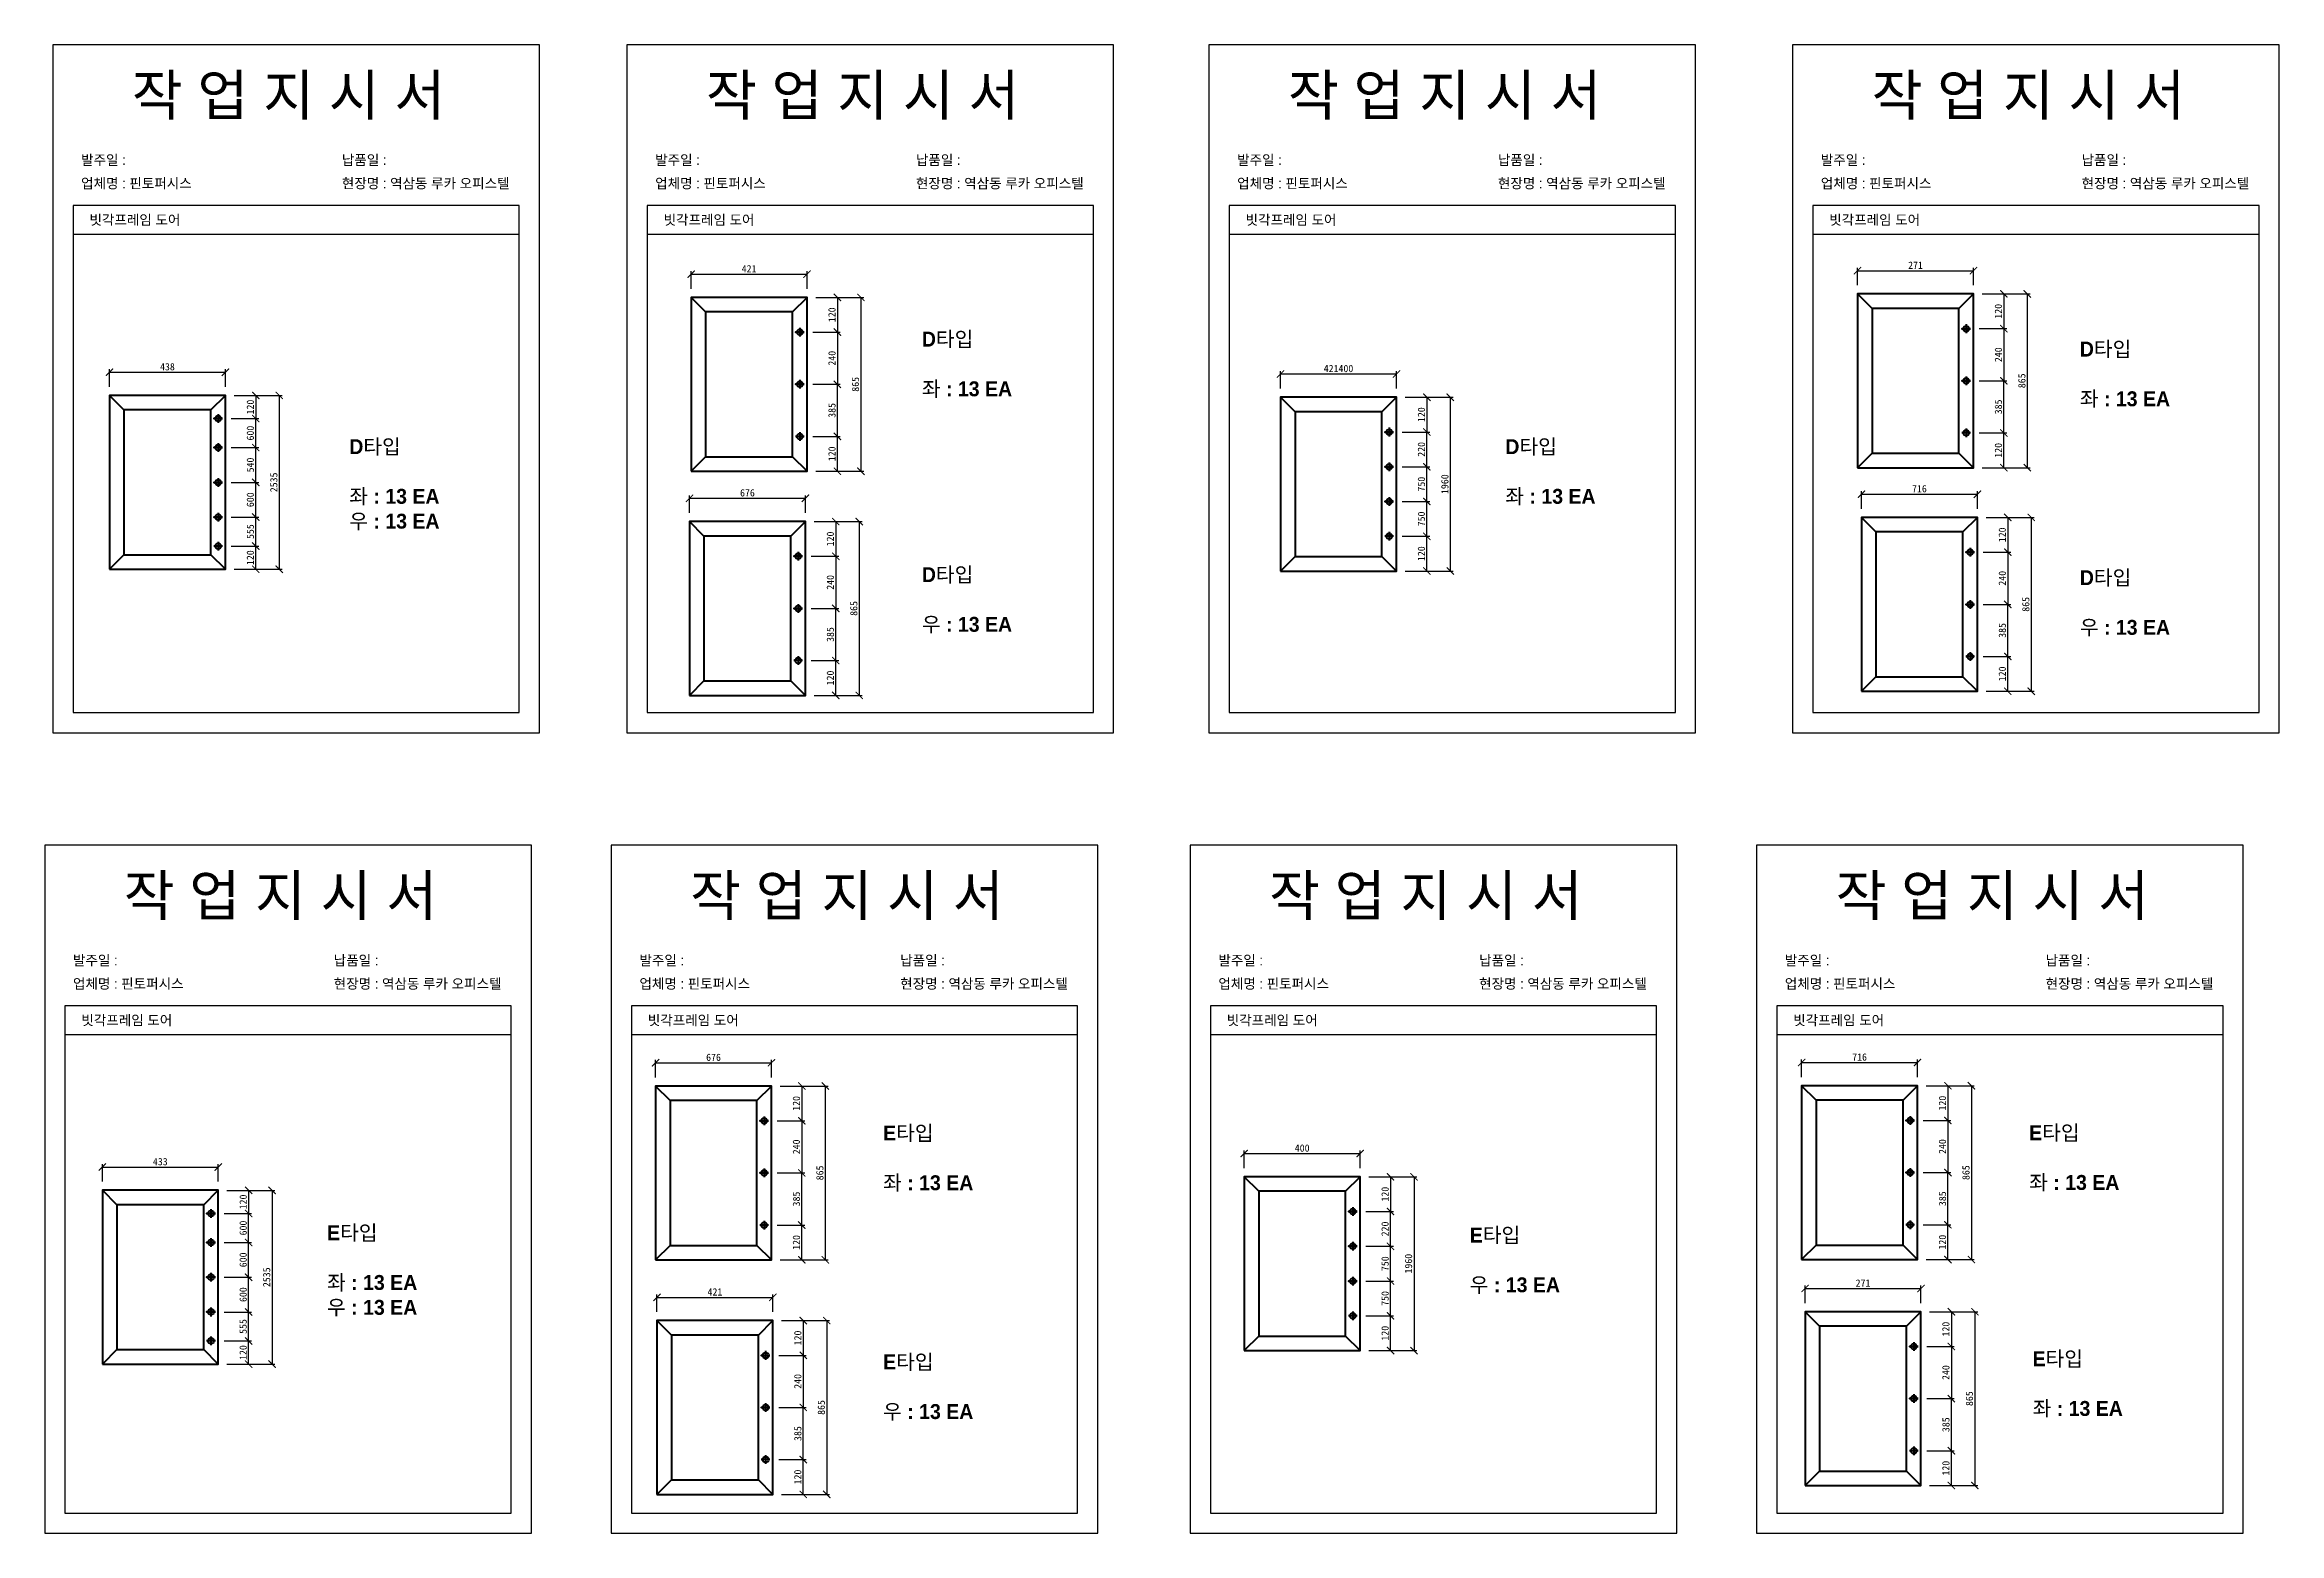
# Model space of a CAD drawing. Header units: millimetres. Extents: x -44117 to 256353, y -2095463 to 65325.
# Drawn here: x 5481 to 13193, y -3144 to 1995 of the extents above; entities that cross this region are included whole.
import ezdxf

# ---------------------------------------------------------------- set-up
doc = ezdxf.new("R2010")
doc.units = ezdxf.units.MM
doc.header["$LTSCALE"] = 10
doc.layers.add('Layer1', color=7, linetype='Continuous', lineweight=70)
doc.dimstyles.new('ISO-25', dxfattribs={"dimtxt": 2.5, "dimasz": 2.5, "dimexe": 1, "dimexo": 1, "dimtad": 1, "dimtxsty": 'Standard', "dimblk": 'ARCHTICK', "dimcen": 2.5, "dimadec": 0, "dimazin": 0, "dimtfac": 1, "dimtmove": 0, "dimatfit": 3, "dimfxl": 0, "dimarcsym": 0})

msp = doc.modelspace()

# ---------------------------------------------------------------- texts
at = {"attachment_point": 1}
for s, heights, insert, char_height in [('{\\fGulim|b0|i0|c129|p50;작 업 지 시 서}', [-155.84554], (5781.6491, 1890.69571), 140), ('{\\fGulim|b0|i0|c129|p50;작 업 지 시 서}', [-155.84554], (7763.08123, 1890.69571), 140), ('{\\fGulim|b0|i0|c129|p50;작 업 지 시 서}', [-155.84554], (9771.71836, 1890.69571), 140), ('{\\fGulim|b0|i0|c129|p50;작 업 지 시 서}', [-155.84554], (11786.18135, 1890.69571), 140), ('{\\fGulim|b0|i0|c129|p50;발주일 :}', [-38.18216], (5606.43975, 1613.97528), 34.3), ('{\\fGulim|b0|i0|c129|p50;납품일 :}', [-37.67976], (6506.41773, 1613.97528), 34.3), ('{\\fGulim|b0|i0|c129|p50;발주일 :}', [-38.18216], (7587.87187, 1613.97528), 34.3), ('{\\fGulim|b0|i0|c129|p50;납품일 :}', [-37.67976], (8487.84986, 1613.97528), 34.3), ('{\\fGulim|b0|i0|c129|p50;발주일 :}', [-38.18216], (9596.509, 1613.97528), 34.3), ('{\\fGulim|b0|i0|c129|p50;납품일 :}', [-37.67976], (10496.48699, 1613.97528), 34.3), ('{\\fGulim|b0|i0|c129|p50;발주일 :}', [-38.18216], (11610.972, 1613.97528), 34.3), ('{\\fGulim|b0|i0|c129|p50;납품일 :}', [-37.67976], (12510.94998, 1613.97528), 34.3), ('{\\fGulim|b0|i0|c129|p50;업체명 : 핀토퍼시스}', [-38.2735], (5606.43975, 1533.31911), 34.3), ('{\\fGulim|b0|i0|c129|p50;현장명 : 역삼동 루카 오피스텔}', [-38.31917], (6506.41773, 1533.31911), 34.3), ('{\\fGulim|b0|i0|c129|p50;업체명 : 핀토퍼시스}', [-38.2735], (7587.87187, 1533.31911), 34.3), ('{\\fGulim|b0|i0|c129|p50;현장명 : 역삼동 루카 오피스텔}', [-38.31917], (8487.84986, 1533.31911), 34.3), ('{\\fGulim|b0|i0|c129|p50;업체명 : 핀토퍼시스}', [-38.2735], (9596.509, 1533.31911), 34.3), ('{\\fGulim|b0|i0|c129|p50;현장명 : 역삼동 루카 오피스텔}', [-38.31917], (10496.48699, 1533.31911), 34.3), ('{\\fGulim|b0|i0|c129|p50;업체명 : 핀토퍼시스}', [-38.2735], (11610.972, 1533.31911), 34.3), ('{\\fGulim|b0|i0|c129|p50;현장명 : 역삼동 루카 오피스텔}', [-38.31917], (12510.94998, 1533.31911), 34.3), ('{\\fGulim|b0|i0|c129|p50;빗각프레임 도어}', [-38.36485], (5635.40233, 1407.45053), 34.3), ('{\\fGulim|b0|i0|c129|p50;빗각프레임 도어}', [-38.36485], (7616.83446, 1407.45053), 34.3), ('{\\fGulim|b0|i0|c129|p50;빗각프레임 도어}', [-38.36485], (9625.47159, 1407.45053), 34.3), ('{\\fGulim|b0|i0|c129|p50;빗각프레임 도어}', [-38.36485], (11639.93458, 1407.45053), 34.3), ('{\\fGulim|b1|i0|c129|p50;D타입\\P\\P좌 : 13 EA}', [-230.98056], (8508.30164, 1004.10644), 51.45), ('{\\fGulim|b1|i0|c129|p50;D타입\\P\\P좌 : 13 EA}', [-230.98056], (12504.98304, 969.67674), 51.45), ('{\\fGulim|b1|i0|c129|p50;D타입\\P\\P좌 : 13 EA\\P우 : 13 EA}', [-318.15972], (6532.02389, 632.9856), 51.45), ('{\\fGulim|b1|i0|c129|p50;D타입\\P\\P좌 : 13 EA}', [-230.98056], (10522.09315, 632.9856), 51.45), ('{\\fGulim|b1|i0|c129|p50;D타입\\P\\P우 : 13 EA}', [-230.09583], (8508.30164, 191.05005), 51.45), ('{\\fGulim|b1|i0|c129|p50;D타입\\P\\P우 : 13 EA}', [-230.09583], (12504.98304, 180.61227), 51.45), ('{\\fGulim|b0|i0|c129|p50;작 업 지 시 서}', [-155.84554], (5753.64213, -872.39216), 140), ('{\\fGulim|b0|i0|c129|p50;작 업 지 시 서}', [-155.84554], (7708.73601, -872.39216), 140), ('{\\fGulim|b0|i0|c129|p50;작 업 지 시 서}', [-155.84554], (9706.8522, -872.39216), 140), ('{\\fGulim|b0|i0|c129|p50;작 업 지 시 서}', [-155.84554], (11661.94608, -872.39216), 140), ('{\\fGulim|b0|i0|c129|p50;발주일 :}', [-38.18216], (5578.43277, -1149.11258), 34.3), ('{\\fGulim|b0|i0|c129|p50;납품일 :}', [-37.67976], (6478.41075, -1149.11258), 34.3), ('{\\fGulim|b0|i0|c129|p50;발주일 :}', [-38.18216], (7533.52666, -1149.11258), 34.3), ('{\\fGulim|b0|i0|c129|p50;납품일 :}', [-37.67976], (8433.50464, -1149.11258), 34.3), ('{\\fGulim|b0|i0|c129|p50;발주일 :}', [-38.18216], (9531.64284, -1149.11258), 34.3), ('{\\fGulim|b0|i0|c129|p50;납품일 :}', [-37.67976], (10431.62083, -1149.11258), 34.3), ('{\\fGulim|b0|i0|c129|p50;발주일 :}', [-38.18216], (11486.73673, -1149.11258), 34.3), ('{\\fGulim|b0|i0|c129|p50;납품일 :}', [-37.67976], (12386.71471, -1149.11258), 34.3), ('{\\fGulim|b0|i0|c129|p50;업체명 : 핀토퍼시스}', [-38.2735], (5578.43277, -1229.76876), 34.3), ('{\\fGulim|b0|i0|c129|p50;현장명 : 역삼동 루카 오피스텔}', [-38.31917], (6478.41075, -1229.76876), 34.3), ('{\\fGulim|b0|i0|c129|p50;업체명 : 핀토퍼시스}', [-38.2735], (7533.52666, -1229.76876), 34.3), ('{\\fGulim|b0|i0|c129|p50;현장명 : 역삼동 루카 오피스텔}', [-38.31917], (8433.50464, -1229.76876), 34.3), ('{\\fGulim|b0|i0|c129|p50;업체명 : 핀토퍼시스}', [-38.2735], (9531.64284, -1229.76876), 34.3), ('{\\fGulim|b0|i0|c129|p50;현장명 : 역삼동 루카 오피스텔}', [-38.31917], (10431.62083, -1229.76876), 34.3), ('{\\fGulim|b0|i0|c129|p50;업체명 : 핀토퍼시스}', [-38.2735], (11486.73673, -1229.76876), 34.3), ('{\\fGulim|b0|i0|c129|p50;현장명 : 역삼동 루카 오피스텔}', [-38.31917], (12386.71471, -1229.76876), 34.3), ('{\\fGulim|b0|i0|c129|p50;빗각프레임 도어}', [-38.36485], (5607.39536, -1355.63733), 34.3), ('{\\fGulim|b0|i0|c129|p50;빗각프레임 도어}', [-38.36485], (7562.48924, -1355.63733), 34.3), ('{\\fGulim|b0|i0|c129|p50;빗각프레임 도어}', [-38.36485], (9560.60543, -1355.63733), 34.3), ('{\\fGulim|b0|i0|c129|p50;빗각프레임 도어}', [-38.36485], (11515.69931, -1355.63733), 34.3), ('{\\fGulim|b1|i0|c129|p50;E타입\\P\\P좌 : 13 EA}', [-230.98056], (8374.48631, -1736.68489), 51.45), ('{\\fGulim|b1|i0|c129|p50;E타입\\P\\P좌 : 13 EA}', [-230.98056], (12330.02686, -1735.69827), 51.45), ('{\\fGulim|b1|i0|c129|p50;E타입\\P\\P좌 : 13 EA\\P우 : 13 EA}', [-318.15972], (6455.33319, -2081.00249), 51.45), ('{\\fGulim|b1|i0|c129|p50;E타입\\P\\P우 : 13 EA}', [-230.09583], (10399.32272, -2089.05692), 51.45), ('{\\fGulim|b1|i0|c129|p50;E타입\\P\\P우 : 13 EA}', [-230.09583], (8374.48631, -2526.62537), 51.45), ('{\\fGulim|b1|i0|c129|p50;E타입\\P\\P좌 : 13 EA}', [-230.98056], (12341.97511, -2515.90139), 51.45)]:
    msp.add_mtext_dynamic_manual_height_columns(s, width=3307.3198183, gutter_width=12.5, heights=heights, dxfattribs=dict(at, insert=insert, char_height=char_height))

# ---------------------------------------------------------------- blocks, each defined once
blk = doc.blocks.new('_ArchTick')
at = {"color": 0, "linetype": 'ByBlock', "const_width": 0.15}
blk.add_lwpolyline([(-0.5, -0.5), (0.5, 0.5)], dxfattribs=at)
blk = doc.blocks.new('*D381')
at = {"color": 0, "lineweight": -2}
for p, q in [((5679.8, -1930.2), (5679.8, -1869.9)), ((5679.8, -1879.9), (6079.8, -1879.9)), ((6079.8, -1930.2), (6079.8, -1869.9))]:
    blk.add_line(p, q, dxfattribs=at)
at = {"layer": 'Defpoints', "color": 0}
for p in [(6079.8, -1879.9), (5679.8, -1960.2), (6079.8, -1960.2)]:
    blk.add_point(p, dxfattribs=at)
at = {"color": 0, "lineweight": -2, "xscale": 25, "yscale": 25, "zscale": 25, "rotation": 180}
blk.add_blockref('_ArchTick', (5679.8, -1879.9), dxfattribs=at)
at = {"color": 0, "lineweight": -2, "xscale": 25, "yscale": 25, "zscale": 25}
blk.add_blockref('_ArchTick', (6079.8, -1879.9), dxfattribs=at)
at = {"color": 0, "insert": (5879.8, -1861.2), "char_height": 25, "attachment_point": 5}
blk.add_mtext('433', dxfattribs=at)
blk = doc.blocks.new('*D382')
at = {"color": 0, "lineweight": -2}
for p, q in [((6099.8, -2480.2), (6194.7, -2480.2)), ((6184.7, -2560.2), (6184.7, -2480.2)), ((6109.8, -2560.2), (6194.7, -2560.2))]:
    blk.add_line(p, q, dxfattribs=at)
at = {"layer": 'Defpoints', "color": 0}
for p in [(6069.8, -2480.2), (6184.7, -2480.2), (6079.8, -2560.2)]:
    blk.add_point(p, dxfattribs=at)
at = {"color": 0, "lineweight": -2, "xscale": 25, "yscale": 25, "zscale": 25}
for p, rotation in [((6184.7, -2480.2), 90), ((6184.7, -2560.2), 270)]:
    blk.add_blockref('_ArchTick', p, dxfattribs=dict(at, rotation=rotation))
at = {"color": 0, "insert": (6165.9, -2520.2), "char_height": 25, "attachment_point": 5, "rotation": 90}
blk.add_mtext('120', dxfattribs=at)
blk = doc.blocks.new('*D375')
at = {"color": 0, "lineweight": -2}
for p, q in [((6109.8, -1960.2), (6194.7, -1960.2)), ((6184.7, -1960.2), (6184.7, -2040.2)), ((6099.8, -2040.2), (6194.7, -2040.2))]:
    blk.add_line(p, q, dxfattribs=at)
at = {"layer": 'Defpoints', "color": 0}
for p in [(6079.8, -1960.2), (6069.8, -2040.2), (6184.7, -2040.2)]:
    blk.add_point(p, dxfattribs=at)
at = {"color": 0, "lineweight": -2, "xscale": 25, "yscale": 25, "zscale": 25}
for p, rotation in [((6184.7, -1960.2), 90), ((6184.7, -2040.2), 270)]:
    blk.add_blockref('_ArchTick', p, dxfattribs=dict(at, rotation=rotation))
at = {"color": 0, "insert": (6165.9, -2000.2), "char_height": 25, "attachment_point": 5, "rotation": 90}
blk.add_mtext('120', dxfattribs=at)
blk = doc.blocks.new('*D376')
at = {"color": 0, "lineweight": -2}
for p, q in [((6109.8, -1960.2), (6275.7, -1960.2)), ((6265.7, -1960.2), (6265.7, -2560.2)), ((6109.8, -2560.2), (6275.7, -2560.2))]:
    blk.add_line(p, q, dxfattribs=at)
at = {"layer": 'Defpoints', "color": 0}
for p in [(6079.8, -1960.2), (6079.8, -2560.2), (6265.7, -2560.2)]:
    blk.add_point(p, dxfattribs=at)
at = {"color": 0, "lineweight": -2, "xscale": 25, "yscale": 25, "zscale": 25}
for p, rotation in [((6265.7, -1960.2), 90), ((6265.7, -2560.2), 270)]:
    blk.add_blockref('_ArchTick', p, dxfattribs=dict(at, rotation=rotation))
at = {"color": 0, "insert": (6247, -2260.2), "char_height": 25, "attachment_point": 5, "rotation": 90}
blk.add_mtext('2535', dxfattribs=at)
blk = doc.blocks.new('*D377')
at = {"color": 0, "lineweight": -2}
for p, q in [((6099.8, -2380.2), (6194.7, -2380.2)), ((6184.7, -2480.2), (6184.7, -2380.2)), ((6099.8, -2480.2), (6194.7, -2480.2))]:
    blk.add_line(p, q, dxfattribs=at)
at = {"layer": 'Defpoints', "color": 0}
for p in [(6069.8, -2380.2), (6184.7, -2380.2), (6069.8, -2480.2)]:
    blk.add_point(p, dxfattribs=at)
at = {"color": 0, "lineweight": -2, "xscale": 25, "yscale": 25, "zscale": 25}
for p, rotation in [((6184.7, -2380.2), 90), ((6184.7, -2480.2), 270)]:
    blk.add_blockref('_ArchTick', p, dxfattribs=dict(at, rotation=rotation))
at = {"color": 0, "insert": (6165.9, -2430.2), "char_height": 25, "attachment_point": 5, "rotation": 90}
blk.add_mtext('555', dxfattribs=at)
blk = doc.blocks.new('*D378')
at = {"color": 0, "lineweight": -2}
for p, q in [((6099.8, -2260.2), (6194.7, -2260.2)), ((6184.7, -2380.2), (6184.7, -2260.2)), ((6099.8, -2380.2), (6194.7, -2380.2))]:
    blk.add_line(p, q, dxfattribs=at)
at = {"layer": 'Defpoints', "color": 0}
for p in [(6069.8, -2260.2), (6184.7, -2260.2), (6069.8, -2380.2)]:
    blk.add_point(p, dxfattribs=at)
at = {"color": 0, "lineweight": -2, "xscale": 25, "yscale": 25, "zscale": 25}
for p, rotation in [((6184.7, -2260.2), 90), ((6184.7, -2380.2), 270)]:
    blk.add_blockref('_ArchTick', p, dxfattribs=dict(at, rotation=rotation))
at = {"color": 0, "insert": (6165.9, -2320.2), "char_height": 25, "attachment_point": 5, "rotation": 90}
blk.add_mtext('600', dxfattribs=at)
blk = doc.blocks.new('*D379')
at = {"color": 0, "lineweight": -2}
for p, q in [((6099.8, -2140.2), (6194.7, -2140.2)), ((6184.7, -2260.2), (6184.7, -2140.2)), ((6099.8, -2260.2), (6194.7, -2260.2))]:
    blk.add_line(p, q, dxfattribs=at)
at = {"layer": 'Defpoints', "color": 0}
for p in [(6069.8, -2140.2), (6184.7, -2140.2), (6069.8, -2260.2)]:
    blk.add_point(p, dxfattribs=at)
at = {"color": 0, "lineweight": -2, "xscale": 25, "yscale": 25, "zscale": 25}
for p, rotation in [((6184.7, -2140.2), 90), ((6184.7, -2260.2), 270)]:
    blk.add_blockref('_ArchTick', p, dxfattribs=dict(at, rotation=rotation))
at = {"color": 0, "insert": (6165.9, -2200.2), "char_height": 25, "attachment_point": 5, "rotation": 90}
blk.add_mtext('600', dxfattribs=at)
blk = doc.blocks.new('*D380')
at = {"color": 0, "lineweight": -2}
for p, q in [((6099.8, -2040.2), (6194.7, -2040.2)), ((6184.7, -2140.2), (6184.7, -2040.2)), ((6099.8, -2140.2), (6194.7, -2140.2))]:
    blk.add_line(p, q, dxfattribs=at)
at = {"layer": 'Defpoints', "color": 0}
for p in [(6069.8, -2040.2), (6184.7, -2040.2), (6069.8, -2140.2)]:
    blk.add_point(p, dxfattribs=at)
at = {"color": 0, "lineweight": -2, "xscale": 25, "yscale": 25, "zscale": 25}
for p, rotation in [((6184.7, -2040.2), 90), ((6184.7, -2140.2), 270)]:
    blk.add_blockref('_ArchTick', p, dxfattribs=dict(at, rotation=rotation))
at = {"color": 0, "insert": (6165.9, -2090.2), "char_height": 25, "attachment_point": 5, "rotation": 90}
blk.add_mtext('600', dxfattribs=at)
blk = doc.blocks.new('*D387')
at = {"color": 0, "lineweight": -2}
for p, q in [((7589.2, -1570.1), (7589.2, -1509.8)), ((7589.2, -1519.8), (7989.2, -1519.8)), ((7989.2, -1570.1), (7989.2, -1509.8))]:
    blk.add_line(p, q, dxfattribs=at)
at = {"layer": 'Defpoints', "color": 0}
for p in [(7989.2, -1519.8), (7589.2, -1600.1), (7989.2, -1600.1)]:
    blk.add_point(p, dxfattribs=at)
at = {"color": 0, "lineweight": -2, "xscale": 25, "yscale": 25, "zscale": 25, "rotation": 180}
blk.add_blockref('_ArchTick', (7589.2, -1519.8), dxfattribs=at)
at = {"color": 0, "lineweight": -2, "xscale": 25, "yscale": 25, "zscale": 25}
blk.add_blockref('_ArchTick', (7989.2, -1519.8), dxfattribs=at)
at = {"color": 0, "insert": (7789.2, -1501.1), "char_height": 25, "attachment_point": 5}
blk.add_mtext('676', dxfattribs=at)
blk = doc.blocks.new('*D388')
at = {"color": 0, "lineweight": -2}
for p, q in [((8009.2, -2080.1), (8104, -2080.1)), ((8094, -2200.1), (8094, -2080.1)), ((8019.2, -2200.1), (8104, -2200.1))]:
    blk.add_line(p, q, dxfattribs=at)
at = {"layer": 'Defpoints', "color": 0}
for p in [(7979.2, -2080.1), (8094, -2080.1), (7989.2, -2200.1)]:
    blk.add_point(p, dxfattribs=at)
at = {"color": 0, "lineweight": -2, "xscale": 25, "yscale": 25, "zscale": 25}
for p, rotation in [((8094, -2080.1), 90), ((8094, -2200.1), 270)]:
    blk.add_blockref('_ArchTick', p, dxfattribs=dict(at, rotation=rotation))
at = {"color": 0, "insert": (8075.2, -2140.1), "char_height": 25, "attachment_point": 5, "rotation": 90}
blk.add_mtext('120', dxfattribs=at)
blk = doc.blocks.new('*D383')
at = {"color": 0, "lineweight": -2}
for p, q in [((8019.2, -1600.1), (8104, -1600.1)), ((8094, -1600.1), (8094, -1720.1)), ((8009.2, -1720.1), (8104, -1720.1))]:
    blk.add_line(p, q, dxfattribs=at)
at = {"layer": 'Defpoints', "color": 0}
for p in [(7989.2, -1600.1), (7979.2, -1720.1), (8094, -1720.1)]:
    blk.add_point(p, dxfattribs=at)
at = {"color": 0, "lineweight": -2, "xscale": 25, "yscale": 25, "zscale": 25}
for p, rotation in [((8094, -1600.1), 90), ((8094, -1720.1), 270)]:
    blk.add_blockref('_ArchTick', p, dxfattribs=dict(at, rotation=rotation))
at = {"color": 0, "insert": (8075.2, -1660.1), "char_height": 25, "attachment_point": 5, "rotation": 90}
blk.add_mtext('120', dxfattribs=at)
blk = doc.blocks.new('*D384')
at = {"color": 0, "lineweight": -2}
for p, q in [((8019.2, -1600.1), (8185.1, -1600.1)), ((8175.1, -1600.1), (8175.1, -2200.1)), ((8019.2, -2200.1), (8185.1, -2200.1))]:
    blk.add_line(p, q, dxfattribs=at)
at = {"layer": 'Defpoints', "color": 0}
for p in [(7989.2, -1600.1), (7989.2, -2200.1), (8175.1, -2200.1)]:
    blk.add_point(p, dxfattribs=at)
at = {"color": 0, "lineweight": -2, "xscale": 25, "yscale": 25, "zscale": 25}
for p, rotation in [((8175.1, -1600.1), 90), ((8175.1, -2200.1), 270)]:
    blk.add_blockref('_ArchTick', p, dxfattribs=dict(at, rotation=rotation))
at = {"color": 0, "insert": (8156.3, -1900.1), "char_height": 25, "attachment_point": 5, "rotation": 90}
blk.add_mtext('865', dxfattribs=at)
blk = doc.blocks.new('*D385')
at = {"color": 0, "lineweight": -2}
for p, q in [((8009.2, -1900.1), (8104, -1900.1)), ((8094, -2080.1), (8094, -1900.1)), ((8009.2, -2080.1), (8104, -2080.1))]:
    blk.add_line(p, q, dxfattribs=at)
at = {"layer": 'Defpoints', "color": 0}
for p in [(7979.2, -1900.1), (8094, -1900.1), (7979.2, -2080.1)]:
    blk.add_point(p, dxfattribs=at)
at = {"color": 0, "lineweight": -2, "xscale": 25, "yscale": 25, "zscale": 25}
for p, rotation in [((8094, -1900.1), 90), ((8094, -2080.1), 270)]:
    blk.add_blockref('_ArchTick', p, dxfattribs=dict(at, rotation=rotation))
at = {"color": 0, "insert": (8075.2, -1990.1), "char_height": 25, "attachment_point": 5, "rotation": 90}
blk.add_mtext('385', dxfattribs=at)
blk = doc.blocks.new('*D386')
at = {"color": 0, "lineweight": -2}
for p, q in [((8009.2, -1720.1), (8104, -1720.1)), ((8094, -1720.1), (8094, -1900.1)), ((8009.2, -1900.1), (8104, -1900.1))]:
    blk.add_line(p, q, dxfattribs=at)
at = {"layer": 'Defpoints', "color": 0}
for p in [(7979.2, -1720.1), (7979.2, -1900.1), (8094, -1900.1)]:
    blk.add_point(p, dxfattribs=at)
at = {"color": 0, "lineweight": -2, "xscale": 25, "yscale": 25, "zscale": 25}
for p, rotation in [((8094, -1720.1), 90), ((8094, -1900.1), 270)]:
    blk.add_blockref('_ArchTick', p, dxfattribs=dict(at, rotation=rotation))
at = {"color": 0, "insert": (8075.2, -1810.1), "char_height": 25, "attachment_point": 5, "rotation": 90}
blk.add_mtext('240', dxfattribs=at)
blk = doc.blocks.new('*D393')
at = {"color": 0, "lineweight": -2}
for p, q in [((7594.1, -2379.8), (7594.1, -2319.6)), ((7594.1, -2329.6), (7994.1, -2329.6)), ((7994.1, -2379.8), (7994.1, -2319.6))]:
    blk.add_line(p, q, dxfattribs=at)
at = {"layer": 'Defpoints', "color": 0}
for p in [(7994.1, -2329.6), (7594.1, -2409.8), (7994.1, -2409.8)]:
    blk.add_point(p, dxfattribs=at)
at = {"color": 0, "lineweight": -2, "xscale": 25, "yscale": 25, "zscale": 25, "rotation": 180}
blk.add_blockref('_ArchTick', (7594.1, -2329.6), dxfattribs=at)
at = {"color": 0, "lineweight": -2, "xscale": 25, "yscale": 25, "zscale": 25}
blk.add_blockref('_ArchTick', (7994.1, -2329.6), dxfattribs=at)
at = {"color": 0, "insert": (7794.1, -2310.8), "char_height": 25, "attachment_point": 5}
blk.add_mtext('421', dxfattribs=at)
blk = doc.blocks.new('*D394')
at = {"color": 0, "lineweight": -2}
for p, q in [((8014.1, -2889.8), (8109, -2889.8)), ((8099, -3009.8), (8099, -2889.8)), ((8024.1, -3009.8), (8109, -3009.8))]:
    blk.add_line(p, q, dxfattribs=at)
at = {"layer": 'Defpoints', "color": 0}
for p in [(7984.1, -2889.8), (8099, -2889.8), (7994.1, -3009.8)]:
    blk.add_point(p, dxfattribs=at)
at = {"color": 0, "lineweight": -2, "xscale": 25, "yscale": 25, "zscale": 25}
for p, rotation in [((8099, -2889.8), 90), ((8099, -3009.8), 270)]:
    blk.add_blockref('_ArchTick', p, dxfattribs=dict(at, rotation=rotation))
at = {"color": 0, "insert": (8080.2, -2949.8), "char_height": 25, "attachment_point": 5, "rotation": 90}
blk.add_mtext('120', dxfattribs=at)
blk = doc.blocks.new('*D389')
at = {"color": 0, "lineweight": -2}
for p, q in [((8024.1, -2409.8), (8109, -2409.8)), ((8099, -2409.8), (8099, -2529.8)), ((8014.1, -2529.8), (8109, -2529.8))]:
    blk.add_line(p, q, dxfattribs=at)
at = {"layer": 'Defpoints', "color": 0}
for p in [(7994.1, -2409.8), (7984.1, -2529.8), (8099, -2529.8)]:
    blk.add_point(p, dxfattribs=at)
at = {"color": 0, "lineweight": -2, "xscale": 25, "yscale": 25, "zscale": 25}
for p, rotation in [((8099, -2409.8), 90), ((8099, -2529.8), 270)]:
    blk.add_blockref('_ArchTick', p, dxfattribs=dict(at, rotation=rotation))
at = {"color": 0, "insert": (8080.2, -2469.8), "char_height": 25, "attachment_point": 5, "rotation": 90}
blk.add_mtext('120', dxfattribs=at)
blk = doc.blocks.new('*D390')
at = {"color": 0, "lineweight": -2}
for p, q in [((8024.1, -2409.8), (8190, -2409.8)), ((8180, -2409.8), (8180, -3009.8)), ((8024.1, -3009.8), (8190, -3009.8))]:
    blk.add_line(p, q, dxfattribs=at)
at = {"layer": 'Defpoints', "color": 0}
for p in [(7994.1, -2409.8), (7994.1, -3009.8), (8180, -3009.8)]:
    blk.add_point(p, dxfattribs=at)
at = {"color": 0, "lineweight": -2, "xscale": 25, "yscale": 25, "zscale": 25}
for p, rotation in [((8180, -2409.8), 90), ((8180, -3009.8), 270)]:
    blk.add_blockref('_ArchTick', p, dxfattribs=dict(at, rotation=rotation))
at = {"color": 0, "insert": (8161.3, -2709.8), "char_height": 25, "attachment_point": 5, "rotation": 90}
blk.add_mtext('865', dxfattribs=at)
blk = doc.blocks.new('*D391')
at = {"color": 0, "lineweight": -2}
for p, q in [((8014.1, -2709.8), (8109, -2709.8)), ((8099, -2889.8), (8099, -2709.8)), ((8014.1, -2889.8), (8109, -2889.8))]:
    blk.add_line(p, q, dxfattribs=at)
at = {"layer": 'Defpoints', "color": 0}
for p in [(7984.1, -2709.8), (8099, -2709.8), (7984.1, -2889.8)]:
    blk.add_point(p, dxfattribs=at)
at = {"color": 0, "lineweight": -2, "xscale": 25, "yscale": 25, "zscale": 25}
for p, rotation in [((8099, -2709.8), 90), ((8099, -2889.8), 270)]:
    blk.add_blockref('_ArchTick', p, dxfattribs=dict(at, rotation=rotation))
at = {"color": 0, "insert": (8080.2, -2799.8), "char_height": 25, "attachment_point": 5, "rotation": 90}
blk.add_mtext('385', dxfattribs=at)
blk = doc.blocks.new('*D392')
at = {"color": 0, "lineweight": -2}
for p, q in [((8014.1, -2529.8), (8109, -2529.8)), ((8099, -2529.8), (8099, -2709.8)), ((8014.1, -2709.8), (8109, -2709.8))]:
    blk.add_line(p, q, dxfattribs=at)
at = {"layer": 'Defpoints', "color": 0}
for p in [(7984.1, -2529.8), (7984.1, -2709.8), (8099, -2709.8)]:
    blk.add_point(p, dxfattribs=at)
at = {"color": 0, "lineweight": -2, "xscale": 25, "yscale": 25, "zscale": 25}
for p, rotation in [((8099, -2529.8), 90), ((8099, -2709.8), 270)]:
    blk.add_blockref('_ArchTick', p, dxfattribs=dict(at, rotation=rotation))
at = {"color": 0, "insert": (8080.2, -2619.8), "char_height": 25, "attachment_point": 5, "rotation": 90}
blk.add_mtext('240', dxfattribs=at)
blk = doc.blocks.new('*D400')
at = {"color": 0, "lineweight": -2}
for p, q in [((9620.9, -1883.4), (9620.9, -1823.1)), ((9620.9, -1833.1), (10020.9, -1833.1)), ((10020.9, -1883.4), (10020.9, -1823.1))]:
    blk.add_line(p, q, dxfattribs=at)
at = {"layer": 'Defpoints', "color": 0}
for p in [(10020.9, -1833.1), (9620.9, -1913.4), (10020.9, -1913.4)]:
    blk.add_point(p, dxfattribs=at)
at = {"color": 0, "lineweight": -2, "xscale": 25, "yscale": 25, "zscale": 25, "rotation": 180}
blk.add_blockref('_ArchTick', (9620.9, -1833.1), dxfattribs=at)
at = {"color": 0, "lineweight": -2, "xscale": 25, "yscale": 25, "zscale": 25}
blk.add_blockref('_ArchTick', (10020.9, -1833.1), dxfattribs=at)
at = {"color": 0, "insert": (9820.9, -1814.3), "char_height": 25, "attachment_point": 5}
blk.add_mtext('400', dxfattribs=at)
blk = doc.blocks.new('*D401')
at = {"color": 0, "lineweight": -2}
for p, q in [((10040.9, -2393.4), (10135.8, -2393.4)), ((10125.8, -2513.4), (10125.8, -2393.4)), ((10050.9, -2513.4), (10135.8, -2513.4))]:
    blk.add_line(p, q, dxfattribs=at)
at = {"layer": 'Defpoints', "color": 0}
for p in [(10010.9, -2393.4), (10125.8, -2393.4), (10020.9, -2513.4)]:
    blk.add_point(p, dxfattribs=at)
at = {"color": 0, "lineweight": -2, "xscale": 25, "yscale": 25, "zscale": 25}
for p, rotation in [((10125.8, -2393.4), 90), ((10125.8, -2513.4), 270)]:
    blk.add_blockref('_ArchTick', p, dxfattribs=dict(at, rotation=rotation))
at = {"color": 0, "insert": (10107, -2453.4), "char_height": 25, "attachment_point": 5, "rotation": 90}
blk.add_mtext('120', dxfattribs=at)
blk = doc.blocks.new('*D395')
at = {"color": 0, "lineweight": -2}
for p, q in [((10050.9, -1913.4), (10135.8, -1913.4)), ((10125.8, -1913.4), (10125.8, -2033.4)), ((10040.9, -2033.4), (10135.8, -2033.4))]:
    blk.add_line(p, q, dxfattribs=at)
at = {"layer": 'Defpoints', "color": 0}
for p in [(10020.9, -1913.4), (10010.9, -2033.4), (10125.8, -2033.4)]:
    blk.add_point(p, dxfattribs=at)
at = {"color": 0, "lineweight": -2, "xscale": 25, "yscale": 25, "zscale": 25}
for p, rotation in [((10125.8, -1913.4), 90), ((10125.8, -2033.4), 270)]:
    blk.add_blockref('_ArchTick', p, dxfattribs=dict(at, rotation=rotation))
at = {"color": 0, "insert": (10107, -1973.4), "char_height": 25, "attachment_point": 5, "rotation": 90}
blk.add_mtext('120', dxfattribs=at)
blk = doc.blocks.new('*D396')
at = {"color": 0, "lineweight": -2}
for p, q in [((10050.9, -1913.4), (10216.9, -1913.4)), ((10206.9, -1913.4), (10206.9, -2513.4)), ((10050.9, -2513.4), (10216.9, -2513.4))]:
    blk.add_line(p, q, dxfattribs=at)
at = {"layer": 'Defpoints', "color": 0}
for p in [(10020.9, -1913.4), (10020.9, -2513.4), (10206.9, -2513.4)]:
    blk.add_point(p, dxfattribs=at)
at = {"color": 0, "lineweight": -2, "xscale": 25, "yscale": 25, "zscale": 25}
for p, rotation in [((10206.9, -1913.4), 90), ((10206.9, -2513.4), 270)]:
    blk.add_blockref('_ArchTick', p, dxfattribs=dict(at, rotation=rotation))
at = {"color": 0, "insert": (10188.1, -2213.4), "char_height": 25, "attachment_point": 5, "rotation": 90}
blk.add_mtext('1960', dxfattribs=at)
blk = doc.blocks.new('*D397')
at = {"color": 0, "lineweight": -2}
for p, q in [((10040.9, -2273.4), (10135.8, -2273.4)), ((10125.8, -2393.4), (10125.8, -2273.4)), ((10040.9, -2393.4), (10135.8, -2393.4))]:
    blk.add_line(p, q, dxfattribs=at)
at = {"layer": 'Defpoints', "color": 0}
for p in [(10010.9, -2273.4), (10125.8, -2273.4), (10010.9, -2393.4)]:
    blk.add_point(p, dxfattribs=at)
at = {"color": 0, "lineweight": -2, "xscale": 25, "yscale": 25, "zscale": 25}
for p, rotation in [((10125.8, -2273.4), 90), ((10125.8, -2393.4), 270)]:
    blk.add_blockref('_ArchTick', p, dxfattribs=dict(at, rotation=rotation))
at = {"color": 0, "insert": (10107, -2333.4), "char_height": 25, "attachment_point": 5, "rotation": 90}
blk.add_mtext('750', dxfattribs=at)
blk = doc.blocks.new('*D398')
at = {"color": 0, "lineweight": -2}
for p, q in [((10040.9, -2033.4), (10135.8, -2033.4)), ((10125.8, -2153.4), (10125.8, -2033.4)), ((10040.9, -2153.4), (10135.8, -2153.4))]:
    blk.add_line(p, q, dxfattribs=at)
at = {"layer": 'Defpoints', "color": 0}
for p in [(10010.9, -2033.4), (10125.8, -2033.4), (10010.9, -2153.4)]:
    blk.add_point(p, dxfattribs=at)
at = {"color": 0, "lineweight": -2, "xscale": 25, "yscale": 25, "zscale": 25}
for p, rotation in [((10125.8, -2033.4), 90), ((10125.8, -2153.4), 270)]:
    blk.add_blockref('_ArchTick', p, dxfattribs=dict(at, rotation=rotation))
at = {"color": 0, "insert": (10107, -2093.4), "char_height": 25, "attachment_point": 5, "rotation": 90}
blk.add_mtext('220', dxfattribs=at)
blk = doc.blocks.new('*D399')
at = {"color": 0, "lineweight": -2}
for p, q in [((10040.9, -2153.4), (10135.8, -2153.4)), ((10125.8, -2273.4), (10125.8, -2153.4)), ((10040.9, -2273.4), (10135.8, -2273.4))]:
    blk.add_line(p, q, dxfattribs=at)
at = {"layer": 'Defpoints', "color": 0}
for p in [(10010.9, -2153.4), (10125.8, -2153.4), (10010.9, -2273.4)]:
    blk.add_point(p, dxfattribs=at)
at = {"color": 0, "lineweight": -2, "xscale": 25, "yscale": 25, "zscale": 25}
for p, rotation in [((10125.8, -2153.4), 90), ((10125.8, -2273.4), 270)]:
    blk.add_blockref('_ArchTick', p, dxfattribs=dict(at, rotation=rotation))
at = {"color": 0, "insert": (10107, -2213.4), "char_height": 25, "attachment_point": 5, "rotation": 90}
blk.add_mtext('750', dxfattribs=at)
blk = doc.blocks.new('*D406')
at = {"color": 0, "lineweight": -2}
for p, q in [((11544.7, -1569.1), (11544.7, -1508.8)), ((11544.7, -1518.8), (11944.7, -1518.8)), ((11944.7, -1569.1), (11944.7, -1508.8))]:
    blk.add_line(p, q, dxfattribs=at)
at = {"layer": 'Defpoints', "color": 0}
for p in [(11944.7, -1518.8), (11544.7, -1599.1), (11944.7, -1599.1)]:
    blk.add_point(p, dxfattribs=at)
at = {"color": 0, "lineweight": -2, "xscale": 25, "yscale": 25, "zscale": 25, "rotation": 180}
blk.add_blockref('_ArchTick', (11544.7, -1518.8), dxfattribs=at)
at = {"color": 0, "lineweight": -2, "xscale": 25, "yscale": 25, "zscale": 25}
blk.add_blockref('_ArchTick', (11944.7, -1518.8), dxfattribs=at)
at = {"color": 0, "insert": (11744.7, -1500.1), "char_height": 25, "attachment_point": 5}
blk.add_mtext('716', dxfattribs=at)
blk = doc.blocks.new('*D407')
at = {"color": 0, "lineweight": -2}
for p, q in [((11964.7, -2079.1), (12059.5, -2079.1)), ((12049.5, -2199.1), (12049.5, -2079.1)), ((11974.7, -2199.1), (12059.5, -2199.1))]:
    blk.add_line(p, q, dxfattribs=at)
at = {"layer": 'Defpoints', "color": 0}
for p in [(11934.7, -2079.1), (12049.5, -2079.1), (11944.7, -2199.1)]:
    blk.add_point(p, dxfattribs=at)
at = {"color": 0, "lineweight": -2, "xscale": 25, "yscale": 25, "zscale": 25}
for p, rotation in [((12049.5, -2079.1), 90), ((12049.5, -2199.1), 270)]:
    blk.add_blockref('_ArchTick', p, dxfattribs=dict(at, rotation=rotation))
at = {"color": 0, "insert": (12030.8, -2139.1), "char_height": 25, "attachment_point": 5, "rotation": 90}
blk.add_mtext('120', dxfattribs=at)
blk = doc.blocks.new('*D402')
at = {"color": 0, "lineweight": -2}
for p, q in [((11974.7, -1599.1), (12059.5, -1599.1)), ((12049.5, -1599.1), (12049.5, -1719.1)), ((11964.7, -1719.1), (12059.5, -1719.1))]:
    blk.add_line(p, q, dxfattribs=at)
at = {"layer": 'Defpoints', "color": 0}
for p in [(11944.7, -1599.1), (11934.7, -1719.1), (12049.5, -1719.1)]:
    blk.add_point(p, dxfattribs=at)
at = {"color": 0, "lineweight": -2, "xscale": 25, "yscale": 25, "zscale": 25}
for p, rotation in [((12049.5, -1599.1), 90), ((12049.5, -1719.1), 270)]:
    blk.add_blockref('_ArchTick', p, dxfattribs=dict(at, rotation=rotation))
at = {"color": 0, "insert": (12030.8, -1659.1), "char_height": 25, "attachment_point": 5, "rotation": 90}
blk.add_mtext('120', dxfattribs=at)
blk = doc.blocks.new('*D403')
at = {"color": 0, "lineweight": -2}
for p, q in [((11974.7, -1599.1), (12140.6, -1599.1)), ((12130.6, -1599.1), (12130.6, -2199.1)), ((11974.7, -2199.1), (12140.6, -2199.1))]:
    blk.add_line(p, q, dxfattribs=at)
at = {"layer": 'Defpoints', "color": 0}
for p in [(11944.7, -1599.1), (11944.7, -2199.1), (12130.6, -2199.1)]:
    blk.add_point(p, dxfattribs=at)
at = {"color": 0, "lineweight": -2, "xscale": 25, "yscale": 25, "zscale": 25}
for p, rotation in [((12130.6, -1599.1), 90), ((12130.6, -2199.1), 270)]:
    blk.add_blockref('_ArchTick', p, dxfattribs=dict(at, rotation=rotation))
at = {"color": 0, "insert": (12111.9, -1899.1), "char_height": 25, "attachment_point": 5, "rotation": 90}
blk.add_mtext('865', dxfattribs=at)
blk = doc.blocks.new('*D404')
at = {"color": 0, "lineweight": -2}
for p, q in [((11964.7, -1899.1), (12059.5, -1899.1)), ((12049.5, -2079.1), (12049.5, -1899.1)), ((11964.7, -2079.1), (12059.5, -2079.1))]:
    blk.add_line(p, q, dxfattribs=at)
at = {"layer": 'Defpoints', "color": 0}
for p in [(11934.7, -1899.1), (12049.5, -1899.1), (11934.7, -2079.1)]:
    blk.add_point(p, dxfattribs=at)
at = {"color": 0, "lineweight": -2, "xscale": 25, "yscale": 25, "zscale": 25}
for p, rotation in [((12049.5, -1899.1), 90), ((12049.5, -2079.1), 270)]:
    blk.add_blockref('_ArchTick', p, dxfattribs=dict(at, rotation=rotation))
at = {"color": 0, "insert": (12030.8, -1989.1), "char_height": 25, "attachment_point": 5, "rotation": 90}
blk.add_mtext('385', dxfattribs=at)
blk = doc.blocks.new('*D405')
at = {"color": 0, "lineweight": -2}
for p, q in [((11964.7, -1719.1), (12059.5, -1719.1)), ((12049.5, -1719.1), (12049.5, -1899.1)), ((11964.7, -1899.1), (12059.5, -1899.1))]:
    blk.add_line(p, q, dxfattribs=at)
at = {"layer": 'Defpoints', "color": 0}
for p in [(11934.7, -1719.1), (11934.7, -1899.1), (12049.5, -1899.1)]:
    blk.add_point(p, dxfattribs=at)
at = {"color": 0, "lineweight": -2, "xscale": 25, "yscale": 25, "zscale": 25}
for p, rotation in [((12049.5, -1719.1), 90), ((12049.5, -1899.1), 270)]:
    blk.add_blockref('_ArchTick', p, dxfattribs=dict(at, rotation=rotation))
at = {"color": 0, "insert": (12030.8, -1809.1), "char_height": 25, "attachment_point": 5, "rotation": 90}
blk.add_mtext('240', dxfattribs=at)
blk = doc.blocks.new('*D412')
at = {"color": 0, "lineweight": -2}
for p, q in [((11556.6, -2349.3), (11556.6, -2289)), ((11556.6, -2299), (11956.6, -2299)), ((11956.6, -2349.3), (11956.6, -2289))]:
    blk.add_line(p, q, dxfattribs=at)
at = {"layer": 'Defpoints', "color": 0}
for p in [(11956.6, -2299), (11556.6, -2379.3), (11956.6, -2379.3)]:
    blk.add_point(p, dxfattribs=at)
at = {"color": 0, "lineweight": -2, "xscale": 25, "yscale": 25, "zscale": 25, "rotation": 180}
blk.add_blockref('_ArchTick', (11556.6, -2299), dxfattribs=at)
at = {"color": 0, "lineweight": -2, "xscale": 25, "yscale": 25, "zscale": 25}
blk.add_blockref('_ArchTick', (11956.6, -2299), dxfattribs=at)
at = {"color": 0, "insert": (11756.6, -2280.3), "char_height": 25, "attachment_point": 5}
blk.add_mtext('271', dxfattribs=at)
blk = doc.blocks.new('*D413')
at = {"color": 0, "lineweight": -2}
for p, q in [((11976.6, -2859.3), (12071.5, -2859.3)), ((12061.5, -2979.3), (12061.5, -2859.3)), ((11986.6, -2979.3), (12071.5, -2979.3))]:
    blk.add_line(p, q, dxfattribs=at)
at = {"layer": 'Defpoints', "color": 0}
for p in [(11946.6, -2859.3), (12061.5, -2859.3), (11956.6, -2979.3)]:
    blk.add_point(p, dxfattribs=at)
at = {"color": 0, "lineweight": -2, "xscale": 25, "yscale": 25, "zscale": 25}
for p, rotation in [((12061.5, -2859.3), 90), ((12061.5, -2979.3), 270)]:
    blk.add_blockref('_ArchTick', p, dxfattribs=dict(at, rotation=rotation))
at = {"color": 0, "insert": (12042.7, -2919.3), "char_height": 25, "attachment_point": 5, "rotation": 90}
blk.add_mtext('120', dxfattribs=at)
blk = doc.blocks.new('*D408')
at = {"color": 0, "lineweight": -2}
for p, q in [((11986.6, -2379.3), (12071.5, -2379.3)), ((12061.5, -2379.3), (12061.5, -2499.3)), ((11976.6, -2499.3), (12071.5, -2499.3))]:
    blk.add_line(p, q, dxfattribs=at)
at = {"layer": 'Defpoints', "color": 0}
for p in [(11956.6, -2379.3), (11946.6, -2499.3), (12061.5, -2499.3)]:
    blk.add_point(p, dxfattribs=at)
at = {"color": 0, "lineweight": -2, "xscale": 25, "yscale": 25, "zscale": 25}
for p, rotation in [((12061.5, -2379.3), 90), ((12061.5, -2499.3), 270)]:
    blk.add_blockref('_ArchTick', p, dxfattribs=dict(at, rotation=rotation))
at = {"color": 0, "insert": (12042.7, -2439.3), "char_height": 25, "attachment_point": 5, "rotation": 90}
blk.add_mtext('120', dxfattribs=at)
blk = doc.blocks.new('*D409')
at = {"color": 0, "lineweight": -2}
for p, q in [((11986.6, -2379.3), (12152.6, -2379.3)), ((12142.6, -2379.3), (12142.6, -2979.3)), ((11986.6, -2979.3), (12152.6, -2979.3))]:
    blk.add_line(p, q, dxfattribs=at)
at = {"layer": 'Defpoints', "color": 0}
for p in [(11956.6, -2379.3), (11956.6, -2979.3), (12142.6, -2979.3)]:
    blk.add_point(p, dxfattribs=at)
at = {"color": 0, "lineweight": -2, "xscale": 25, "yscale": 25, "zscale": 25}
for p, rotation in [((12142.6, -2379.3), 90), ((12142.6, -2979.3), 270)]:
    blk.add_blockref('_ArchTick', p, dxfattribs=dict(at, rotation=rotation))
at = {"color": 0, "insert": (12123.8, -2679.3), "char_height": 25, "attachment_point": 5, "rotation": 90}
blk.add_mtext('865', dxfattribs=at)
blk = doc.blocks.new('*D410')
at = {"color": 0, "lineweight": -2}
for p, q in [((11976.6, -2679.3), (12071.5, -2679.3)), ((12061.5, -2859.3), (12061.5, -2679.3)), ((11976.6, -2859.3), (12071.5, -2859.3))]:
    blk.add_line(p, q, dxfattribs=at)
at = {"layer": 'Defpoints', "color": 0}
for p in [(11946.6, -2679.3), (12061.5, -2679.3), (11946.6, -2859.3)]:
    blk.add_point(p, dxfattribs=at)
at = {"color": 0, "lineweight": -2, "xscale": 25, "yscale": 25, "zscale": 25}
for p, rotation in [((12061.5, -2679.3), 90), ((12061.5, -2859.3), 270)]:
    blk.add_blockref('_ArchTick', p, dxfattribs=dict(at, rotation=rotation))
at = {"color": 0, "insert": (12042.7, -2769.3), "char_height": 25, "attachment_point": 5, "rotation": 90}
blk.add_mtext('385', dxfattribs=at)
blk = doc.blocks.new('*D411')
at = {"color": 0, "lineweight": -2}
for p, q in [((11976.6, -2499.3), (12071.5, -2499.3)), ((12061.5, -2499.3), (12061.5, -2679.3)), ((11976.6, -2679.3), (12071.5, -2679.3))]:
    blk.add_line(p, q, dxfattribs=at)
at = {"layer": 'Defpoints', "color": 0}
for p in [(11946.6, -2499.3), (11946.6, -2679.3), (12061.5, -2679.3)]:
    blk.add_point(p, dxfattribs=at)
at = {"color": 0, "lineweight": -2, "xscale": 25, "yscale": 25, "zscale": 25}
for p, rotation in [((12061.5, -2499.3), 90), ((12061.5, -2679.3), 270)]:
    blk.add_blockref('_ArchTick', p, dxfattribs=dict(at, rotation=rotation))
at = {"color": 0, "insert": (12042.7, -2589.3), "char_height": 25, "attachment_point": 5, "rotation": 90}
blk.add_mtext('240', dxfattribs=at)
blk = doc.blocks.new('*D80')
at = {"color": 0, "lineweight": -2}
for p, q in [((5704.5, 813.9), (5704.5, 874.1)), ((5704.5, 864.1), (6104.5, 864.1)), ((6104.5, 813.9), (6104.5, 874.1))]:
    blk.add_line(p, q, dxfattribs=at)
at = {"layer": 'Defpoints', "color": 0}
for p in [(6104.5, 864.1), (5704.5, 783.9), (6104.5, 783.9)]:
    blk.add_point(p, dxfattribs=at)
at = {"color": 0, "lineweight": -2, "xscale": 25, "yscale": 25, "zscale": 25, "rotation": 180}
blk.add_blockref('_ArchTick', (5704.5, 864.1), dxfattribs=at)
at = {"color": 0, "lineweight": -2, "xscale": 25, "yscale": 25, "zscale": 25}
blk.add_blockref('_ArchTick', (6104.5, 864.1), dxfattribs=at)
at = {"color": 0, "insert": (5904.5, 882.9), "char_height": 25, "attachment_point": 5}
blk.add_mtext('438', dxfattribs=at)
blk = doc.blocks.new('*D81')
at = {"color": 0, "lineweight": -2}
for p, q in [((6124.5, 263.9), (6219.4, 263.9)), ((6209.4, 183.9), (6209.4, 263.9)), ((6134.5, 183.9), (6219.4, 183.9))]:
    blk.add_line(p, q, dxfattribs=at)
at = {"layer": 'Defpoints', "color": 0}
for p in [(6094.5, 263.9), (6209.4, 263.9), (6104.5, 183.9)]:
    blk.add_point(p, dxfattribs=at)
at = {"color": 0, "lineweight": -2, "xscale": 25, "yscale": 25, "zscale": 25}
for p, rotation in [((6209.4, 263.9), 90), ((6209.4, 183.9), 270)]:
    blk.add_blockref('_ArchTick', p, dxfattribs=dict(at, rotation=rotation))
at = {"color": 0, "insert": (6190.6, 223.9), "char_height": 25, "attachment_point": 5, "rotation": 90}
blk.add_mtext('120', dxfattribs=at)
blk = doc.blocks.new('*D74')
at = {"color": 0, "lineweight": -2}
for p, q in [((6134.5, 783.9), (6219.4, 783.9)), ((6209.4, 783.9), (6209.4, 703.9)), ((6124.5, 703.9), (6219.4, 703.9))]:
    blk.add_line(p, q, dxfattribs=at)
at = {"layer": 'Defpoints', "color": 0}
for p in [(6104.5, 783.9), (6094.5, 703.9), (6209.4, 703.9)]:
    blk.add_point(p, dxfattribs=at)
at = {"color": 0, "lineweight": -2, "xscale": 25, "yscale": 25, "zscale": 25}
for p, rotation in [((6209.4, 783.9), 90), ((6209.4, 703.9), 270)]:
    blk.add_blockref('_ArchTick', p, dxfattribs=dict(at, rotation=rotation))
at = {"color": 0, "insert": (6190.6, 743.9), "char_height": 25, "attachment_point": 5, "rotation": 90}
blk.add_mtext('120', dxfattribs=at)
blk = doc.blocks.new('*D75')
at = {"color": 0, "lineweight": -2}
for p, q in [((6134.5, 783.9), (6300.4, 783.9)), ((6290.4, 783.9), (6290.4, 183.9)), ((6134.5, 183.9), (6300.4, 183.9))]:
    blk.add_line(p, q, dxfattribs=at)
at = {"layer": 'Defpoints', "color": 0}
for p in [(6104.5, 783.9), (6104.5, 183.9), (6290.4, 183.9)]:
    blk.add_point(p, dxfattribs=at)
at = {"color": 0, "lineweight": -2, "xscale": 25, "yscale": 25, "zscale": 25}
for p, rotation in [((6290.4, 783.9), 90), ((6290.4, 183.9), 270)]:
    blk.add_blockref('_ArchTick', p, dxfattribs=dict(at, rotation=rotation))
at = {"color": 0, "insert": (6271.7, 483.9), "char_height": 25, "attachment_point": 5, "rotation": 90}
blk.add_mtext('2535', dxfattribs=at)
blk = doc.blocks.new('*D76')
at = {"color": 0, "lineweight": -2}
for p, q in [((6124.5, 363.9), (6219.4, 363.9)), ((6209.4, 263.9), (6209.4, 363.9)), ((6124.5, 263.9), (6219.4, 263.9))]:
    blk.add_line(p, q, dxfattribs=at)
at = {"layer": 'Defpoints', "color": 0}
for p in [(6094.5, 363.9), (6209.4, 363.9), (6094.5, 263.9)]:
    blk.add_point(p, dxfattribs=at)
at = {"color": 0, "lineweight": -2, "xscale": 25, "yscale": 25, "zscale": 25}
for p, rotation in [((6209.4, 363.9), 90), ((6209.4, 263.9), 270)]:
    blk.add_blockref('_ArchTick', p, dxfattribs=dict(at, rotation=rotation))
at = {"color": 0, "insert": (6190.6, 313.9), "char_height": 25, "attachment_point": 5, "rotation": 90}
blk.add_mtext('555', dxfattribs=at)
blk = doc.blocks.new('*D77')
at = {"color": 0, "lineweight": -2}
for p, q in [((6124.5, 483.9), (6219.4, 483.9)), ((6209.4, 363.9), (6209.4, 483.9)), ((6124.5, 363.9), (6219.4, 363.9))]:
    blk.add_line(p, q, dxfattribs=at)
at = {"layer": 'Defpoints', "color": 0}
for p in [(6094.5, 483.9), (6209.4, 483.9), (6094.5, 363.9)]:
    blk.add_point(p, dxfattribs=at)
at = {"color": 0, "lineweight": -2, "xscale": 25, "yscale": 25, "zscale": 25}
for p, rotation in [((6209.4, 483.9), 90), ((6209.4, 363.9), 270)]:
    blk.add_blockref('_ArchTick', p, dxfattribs=dict(at, rotation=rotation))
at = {"color": 0, "insert": (6190.6, 423.9), "char_height": 25, "attachment_point": 5, "rotation": 90}
blk.add_mtext('600', dxfattribs=at)
blk = doc.blocks.new('*D78')
at = {"color": 0, "lineweight": -2}
for p, q in [((6124.5, 603.9), (6219.4, 603.9)), ((6209.4, 483.9), (6209.4, 603.9)), ((6124.5, 483.9), (6219.4, 483.9))]:
    blk.add_line(p, q, dxfattribs=at)
at = {"layer": 'Defpoints', "color": 0}
for p in [(6094.5, 603.9), (6209.4, 603.9), (6094.5, 483.9)]:
    blk.add_point(p, dxfattribs=at)
at = {"color": 0, "lineweight": -2, "xscale": 25, "yscale": 25, "zscale": 25}
for p, rotation in [((6209.4, 603.9), 90), ((6209.4, 483.9), 270)]:
    blk.add_blockref('_ArchTick', p, dxfattribs=dict(at, rotation=rotation))
at = {"color": 0, "insert": (6190.6, 543.9), "char_height": 25, "attachment_point": 5, "rotation": 90}
blk.add_mtext('540', dxfattribs=at)
blk = doc.blocks.new('*D79')
at = {"color": 0, "lineweight": -2}
for p, q in [((6124.5, 703.9), (6219.4, 703.9)), ((6209.4, 603.9), (6209.4, 703.9)), ((6124.5, 603.9), (6219.4, 603.9))]:
    blk.add_line(p, q, dxfattribs=at)
at = {"layer": 'Defpoints', "color": 0}
for p in [(6094.5, 703.9), (6209.4, 703.9), (6094.5, 603.9)]:
    blk.add_point(p, dxfattribs=at)
at = {"color": 0, "lineweight": -2, "xscale": 25, "yscale": 25, "zscale": 25}
for p, rotation in [((6209.4, 703.9), 90), ((6209.4, 603.9), 270)]:
    blk.add_blockref('_ArchTick', p, dxfattribs=dict(at, rotation=rotation))
at = {"color": 0, "insert": (6190.6, 653.9), "char_height": 25, "attachment_point": 5, "rotation": 90}
blk.add_mtext('600', dxfattribs=at)
blk = doc.blocks.new('*D86')
at = {"color": 0, "lineweight": -2}
for p, q in [((7712, 1152.4), (7712, 1212.7)), ((7712, 1202.7), (8112, 1202.7)), ((8112, 1152.4), (8112, 1212.7))]:
    blk.add_line(p, q, dxfattribs=at)
at = {"layer": 'Defpoints', "color": 0}
for p in [(8112, 1202.7), (7712, 1122.4), (8112, 1122.4)]:
    blk.add_point(p, dxfattribs=at)
at = {"color": 0, "lineweight": -2, "xscale": 25, "yscale": 25, "zscale": 25, "rotation": 180}
blk.add_blockref('_ArchTick', (7712, 1202.7), dxfattribs=at)
at = {"color": 0, "lineweight": -2, "xscale": 25, "yscale": 25, "zscale": 25}
blk.add_blockref('_ArchTick', (8112, 1202.7), dxfattribs=at)
at = {"color": 0, "insert": (7912, 1221.4), "char_height": 25, "attachment_point": 5}
blk.add_mtext('421', dxfattribs=at)
blk = doc.blocks.new('*D87')
at = {"color": 0, "lineweight": -2}
for p, q in [((8132, 642.4), (8226.8, 642.4)), ((8216.8, 522.4), (8216.8, 642.4)), ((8142, 522.4), (8226.8, 522.4))]:
    blk.add_line(p, q, dxfattribs=at)
at = {"layer": 'Defpoints', "color": 0}
for p in [(8102, 642.4), (8216.8, 642.4), (8112, 522.4)]:
    blk.add_point(p, dxfattribs=at)
at = {"color": 0, "lineweight": -2, "xscale": 25, "yscale": 25, "zscale": 25}
for p, rotation in [((8216.8, 642.4), 90), ((8216.8, 522.4), 270)]:
    blk.add_blockref('_ArchTick', p, dxfattribs=dict(at, rotation=rotation))
at = {"color": 0, "insert": (8198.1, 582.4), "char_height": 25, "attachment_point": 5, "rotation": 90}
blk.add_mtext('120', dxfattribs=at)
blk = doc.blocks.new('*D82')
at = {"color": 0, "lineweight": -2}
for p, q in [((8142, 1122.4), (8226.8, 1122.4)), ((8216.8, 1122.4), (8216.8, 1002.4)), ((8132, 1002.4), (8226.8, 1002.4))]:
    blk.add_line(p, q, dxfattribs=at)
at = {"layer": 'Defpoints', "color": 0}
for p in [(8112, 1122.4), (8102, 1002.4), (8216.8, 1002.4)]:
    blk.add_point(p, dxfattribs=at)
at = {"color": 0, "lineweight": -2, "xscale": 25, "yscale": 25, "zscale": 25}
for p, rotation in [((8216.8, 1122.4), 90), ((8216.8, 1002.4), 270)]:
    blk.add_blockref('_ArchTick', p, dxfattribs=dict(at, rotation=rotation))
at = {"color": 0, "insert": (8198.1, 1062.4), "char_height": 25, "attachment_point": 5, "rotation": 90}
blk.add_mtext('120', dxfattribs=at)
blk = doc.blocks.new('*D83')
at = {"color": 0, "lineweight": -2}
for p, q in [((8142, 1122.4), (8307.9, 1122.4)), ((8297.9, 1122.4), (8297.9, 522.4)), ((8142, 522.4), (8307.9, 522.4))]:
    blk.add_line(p, q, dxfattribs=at)
at = {"layer": 'Defpoints', "color": 0}
for p in [(8112, 1122.4), (8112, 522.4), (8297.9, 522.4)]:
    blk.add_point(p, dxfattribs=at)
at = {"color": 0, "lineweight": -2, "xscale": 25, "yscale": 25, "zscale": 25}
for p, rotation in [((8297.9, 1122.4), 90), ((8297.9, 522.4), 270)]:
    blk.add_blockref('_ArchTick', p, dxfattribs=dict(at, rotation=rotation))
at = {"color": 0, "insert": (8279.2, 822.4), "char_height": 25, "attachment_point": 5, "rotation": 90}
blk.add_mtext('865', dxfattribs=at)
blk = doc.blocks.new('*D84')
at = {"color": 0, "lineweight": -2}
for p, q in [((8132, 822.4), (8226.8, 822.4)), ((8216.8, 642.4), (8216.8, 822.4)), ((8132, 642.4), (8226.8, 642.4))]:
    blk.add_line(p, q, dxfattribs=at)
at = {"layer": 'Defpoints', "color": 0}
for p in [(8102, 822.4), (8216.8, 822.4), (8102, 642.4)]:
    blk.add_point(p, dxfattribs=at)
at = {"color": 0, "lineweight": -2, "xscale": 25, "yscale": 25, "zscale": 25}
for p, rotation in [((8216.8, 822.4), 90), ((8216.8, 642.4), 270)]:
    blk.add_blockref('_ArchTick', p, dxfattribs=dict(at, rotation=rotation))
at = {"color": 0, "insert": (8198.1, 732.4), "char_height": 25, "attachment_point": 5, "rotation": 90}
blk.add_mtext('385', dxfattribs=at)
blk = doc.blocks.new('*D85')
at = {"color": 0, "lineweight": -2}
for p, q in [((8132, 1002.4), (8226.8, 1002.4)), ((8216.8, 1002.4), (8216.8, 822.4)), ((8132, 822.4), (8226.8, 822.4))]:
    blk.add_line(p, q, dxfattribs=at)
at = {"layer": 'Defpoints', "color": 0}
for p in [(8102, 1002.4), (8102, 822.4), (8216.8, 822.4)]:
    blk.add_point(p, dxfattribs=at)
at = {"color": 0, "lineweight": -2, "xscale": 25, "yscale": 25, "zscale": 25}
for p, rotation in [((8216.8, 1002.4), 90), ((8216.8, 822.4), 270)]:
    blk.add_blockref('_ArchTick', p, dxfattribs=dict(at, rotation=rotation))
at = {"color": 0, "insert": (8198.1, 912.4), "char_height": 25, "attachment_point": 5, "rotation": 90}
blk.add_mtext('240', dxfattribs=at)
blk = doc.blocks.new('*D92')
at = {"color": 0, "lineweight": -2}
for p, q in [((7706.3, 378.6), (7706.3, 438.9)), ((7706.3, 428.9), (8106.3, 428.9)), ((8106.3, 378.6), (8106.3, 438.9))]:
    blk.add_line(p, q, dxfattribs=at)
at = {"layer": 'Defpoints', "color": 0}
for p in [(8106.3, 428.9), (7706.3, 348.6), (8106.3, 348.6)]:
    blk.add_point(p, dxfattribs=at)
at = {"color": 0, "lineweight": -2, "xscale": 25, "yscale": 25, "zscale": 25, "rotation": 180}
blk.add_blockref('_ArchTick', (7706.3, 428.9), dxfattribs=at)
at = {"color": 0, "lineweight": -2, "xscale": 25, "yscale": 25, "zscale": 25}
blk.add_blockref('_ArchTick', (8106.3, 428.9), dxfattribs=at)
at = {"color": 0, "insert": (7906.3, 447.6), "char_height": 25, "attachment_point": 5}
blk.add_mtext('676', dxfattribs=at)
blk = doc.blocks.new('*D93')
at = {"color": 0, "lineweight": -2}
for p, q in [((8126.3, -131.4), (8221.2, -131.4)), ((8211.2, -251.4), (8211.2, -131.4)), ((8136.3, -251.4), (8221.2, -251.4))]:
    blk.add_line(p, q, dxfattribs=at)
at = {"layer": 'Defpoints', "color": 0}
for p in [(8096.3, -131.4), (8211.2, -131.4), (8106.3, -251.4)]:
    blk.add_point(p, dxfattribs=at)
at = {"color": 0, "lineweight": -2, "xscale": 25, "yscale": 25, "zscale": 25}
for p, rotation in [((8211.2, -131.4), 90), ((8211.2, -251.4), 270)]:
    blk.add_blockref('_ArchTick', p, dxfattribs=dict(at, rotation=rotation))
at = {"color": 0, "insert": (8192.4, -191.4), "char_height": 25, "attachment_point": 5, "rotation": 90}
blk.add_mtext('120', dxfattribs=at)
blk = doc.blocks.new('*D88')
at = {"color": 0, "lineweight": -2}
for p, q in [((8136.3, 348.6), (8221.2, 348.6)), ((8211.2, 348.6), (8211.2, 228.6)), ((8126.3, 228.6), (8221.2, 228.6))]:
    blk.add_line(p, q, dxfattribs=at)
at = {"layer": 'Defpoints', "color": 0}
for p in [(8106.3, 348.6), (8096.3, 228.6), (8211.2, 228.6)]:
    blk.add_point(p, dxfattribs=at)
at = {"color": 0, "lineweight": -2, "xscale": 25, "yscale": 25, "zscale": 25}
for p, rotation in [((8211.2, 348.6), 90), ((8211.2, 228.6), 270)]:
    blk.add_blockref('_ArchTick', p, dxfattribs=dict(at, rotation=rotation))
at = {"color": 0, "insert": (8192.4, 288.6), "char_height": 25, "attachment_point": 5, "rotation": 90}
blk.add_mtext('120', dxfattribs=at)
blk = doc.blocks.new('*D89')
at = {"color": 0, "lineweight": -2}
for p, q in [((8136.3, 348.6), (8302.2, 348.6)), ((8292.2, 348.6), (8292.2, -251.4)), ((8136.3, -251.4), (8302.2, -251.4))]:
    blk.add_line(p, q, dxfattribs=at)
at = {"layer": 'Defpoints', "color": 0}
for p in [(8106.3, 348.6), (8106.3, -251.4), (8292.2, -251.4)]:
    blk.add_point(p, dxfattribs=at)
at = {"color": 0, "lineweight": -2, "xscale": 25, "yscale": 25, "zscale": 25}
for p, rotation in [((8292.2, 348.6), 90), ((8292.2, -251.4), 270)]:
    blk.add_blockref('_ArchTick', p, dxfattribs=dict(at, rotation=rotation))
at = {"color": 0, "insert": (8273.5, 48.6), "char_height": 25, "attachment_point": 5, "rotation": 90}
blk.add_mtext('865', dxfattribs=at)
blk = doc.blocks.new('*D90')
at = {"color": 0, "lineweight": -2}
for p, q in [((8126.3, 48.6), (8221.2, 48.6)), ((8211.2, -131.4), (8211.2, 48.6)), ((8126.3, -131.4), (8221.2, -131.4))]:
    blk.add_line(p, q, dxfattribs=at)
at = {"layer": 'Defpoints', "color": 0}
for p in [(8096.3, 48.6), (8211.2, 48.6), (8096.3, -131.4)]:
    blk.add_point(p, dxfattribs=at)
at = {"color": 0, "lineweight": -2, "xscale": 25, "yscale": 25, "zscale": 25}
for p, rotation in [((8211.2, 48.6), 90), ((8211.2, -131.4), 270)]:
    blk.add_blockref('_ArchTick', p, dxfattribs=dict(at, rotation=rotation))
at = {"color": 0, "insert": (8192.4, -41.4), "char_height": 25, "attachment_point": 5, "rotation": 90}
blk.add_mtext('385', dxfattribs=at)
blk = doc.blocks.new('*D91')
at = {"color": 0, "lineweight": -2}
for p, q in [((8126.3, 228.6), (8221.2, 228.6)), ((8211.2, 228.6), (8211.2, 48.6)), ((8126.3, 48.6), (8221.2, 48.6))]:
    blk.add_line(p, q, dxfattribs=at)
at = {"layer": 'Defpoints', "color": 0}
for p in [(8096.3, 228.6), (8096.3, 48.6), (8211.2, 48.6)]:
    blk.add_point(p, dxfattribs=at)
at = {"color": 0, "lineweight": -2, "xscale": 25, "yscale": 25, "zscale": 25}
for p, rotation in [((8211.2, 228.6), 90), ((8211.2, 48.6), 270)]:
    blk.add_blockref('_ArchTick', p, dxfattribs=dict(at, rotation=rotation))
at = {"color": 0, "insert": (8192.4, 138.6), "char_height": 25, "attachment_point": 5, "rotation": 90}
blk.add_mtext('240', dxfattribs=at)
blk = doc.blocks.new('*D99')
at = {"color": 0, "lineweight": -2}
for p, q in [((9746.3, 807.7), (9746.3, 868)), ((9746.3, 858), (10146.3, 858)), ((10146.3, 807.7), (10146.3, 868))]:
    blk.add_line(p, q, dxfattribs=at)
at = {"layer": 'Defpoints', "color": 0}
for p in [(10146.3, 858), (9746.3, 777.7), (10146.3, 777.7)]:
    blk.add_point(p, dxfattribs=at)
at = {"color": 0, "lineweight": -2, "xscale": 25, "yscale": 25, "zscale": 25, "rotation": 180}
blk.add_blockref('_ArchTick', (9746.3, 858), dxfattribs=at)
at = {"color": 0, "lineweight": -2, "xscale": 25, "yscale": 25, "zscale": 25}
blk.add_blockref('_ArchTick', (10146.3, 858), dxfattribs=at)
at = {"color": 0, "insert": (9946.3, 876.7), "char_height": 25, "attachment_point": 5}
blk.add_mtext('421400', dxfattribs=at)
blk = doc.blocks.new('*D100')
at = {"color": 0, "lineweight": -2}
for p, q in [((10166.3, 297.7), (10261.2, 297.7)), ((10251.2, 177.7), (10251.2, 297.7)), ((10176.3, 177.7), (10261.2, 177.7))]:
    blk.add_line(p, q, dxfattribs=at)
at = {"layer": 'Defpoints', "color": 0}
for p in [(10136.3, 297.7), (10251.2, 297.7), (10146.3, 177.7)]:
    blk.add_point(p, dxfattribs=at)
at = {"color": 0, "lineweight": -2, "xscale": 25, "yscale": 25, "zscale": 25}
for p, rotation in [((10251.2, 297.7), 90), ((10251.2, 177.7), 270)]:
    blk.add_blockref('_ArchTick', p, dxfattribs=dict(at, rotation=rotation))
at = {"color": 0, "insert": (10232.4, 237.7), "char_height": 25, "attachment_point": 5, "rotation": 90}
blk.add_mtext('120', dxfattribs=at)
blk = doc.blocks.new('*D94')
at = {"color": 0, "lineweight": -2}
for p, q in [((10176.3, 777.7), (10261.2, 777.7)), ((10251.2, 777.7), (10251.2, 657.7)), ((10166.3, 657.7), (10261.2, 657.7))]:
    blk.add_line(p, q, dxfattribs=at)
at = {"layer": 'Defpoints', "color": 0}
for p in [(10146.3, 777.7), (10136.3, 657.7), (10251.2, 657.7)]:
    blk.add_point(p, dxfattribs=at)
at = {"color": 0, "lineweight": -2, "xscale": 25, "yscale": 25, "zscale": 25}
for p, rotation in [((10251.2, 777.7), 90), ((10251.2, 657.7), 270)]:
    blk.add_blockref('_ArchTick', p, dxfattribs=dict(at, rotation=rotation))
at = {"color": 0, "insert": (10232.4, 717.7), "char_height": 25, "attachment_point": 5, "rotation": 90}
blk.add_mtext('120', dxfattribs=at)
blk = doc.blocks.new('*D95')
at = {"color": 0, "lineweight": -2}
for p, q in [((10176.3, 777.7), (10342.2, 777.7)), ((10332.2, 777.7), (10332.2, 177.7)), ((10176.3, 177.7), (10342.2, 177.7))]:
    blk.add_line(p, q, dxfattribs=at)
at = {"layer": 'Defpoints', "color": 0}
for p in [(10146.3, 777.7), (10146.3, 177.7), (10332.2, 177.7)]:
    blk.add_point(p, dxfattribs=at)
at = {"color": 0, "lineweight": -2, "xscale": 25, "yscale": 25, "zscale": 25}
for p, rotation in [((10332.2, 777.7), 90), ((10332.2, 177.7), 270)]:
    blk.add_blockref('_ArchTick', p, dxfattribs=dict(at, rotation=rotation))
at = {"color": 0, "insert": (10313.5, 477.7), "char_height": 25, "attachment_point": 5, "rotation": 90}
blk.add_mtext('1960', dxfattribs=at)
blk = doc.blocks.new('*D96')
at = {"color": 0, "lineweight": -2}
for p, q in [((10166.3, 417.7), (10261.2, 417.7)), ((10251.2, 297.7), (10251.2, 417.7)), ((10166.3, 297.7), (10261.2, 297.7))]:
    blk.add_line(p, q, dxfattribs=at)
at = {"layer": 'Defpoints', "color": 0}
for p in [(10136.3, 417.7), (10251.2, 417.7), (10136.3, 297.7)]:
    blk.add_point(p, dxfattribs=at)
at = {"color": 0, "lineweight": -2, "xscale": 25, "yscale": 25, "zscale": 25}
for p, rotation in [((10251.2, 417.7), 90), ((10251.2, 297.7), 270)]:
    blk.add_blockref('_ArchTick', p, dxfattribs=dict(at, rotation=rotation))
at = {"color": 0, "insert": (10232.4, 357.7), "char_height": 25, "attachment_point": 5, "rotation": 90}
blk.add_mtext('750', dxfattribs=at)
blk = doc.blocks.new('*D97')
at = {"color": 0, "lineweight": -2}
for p, q in [((10166.3, 657.7), (10261.2, 657.7)), ((10251.2, 537.7), (10251.2, 657.7)), ((10166.3, 537.7), (10261.2, 537.7))]:
    blk.add_line(p, q, dxfattribs=at)
at = {"layer": 'Defpoints', "color": 0}
for p in [(10136.3, 657.7), (10251.2, 657.7), (10136.3, 537.7)]:
    blk.add_point(p, dxfattribs=at)
at = {"color": 0, "lineweight": -2, "xscale": 25, "yscale": 25, "zscale": 25}
for p, rotation in [((10251.2, 657.7), 90), ((10251.2, 537.7), 270)]:
    blk.add_blockref('_ArchTick', p, dxfattribs=dict(at, rotation=rotation))
at = {"color": 0, "insert": (10232.4, 597.7), "char_height": 25, "attachment_point": 5, "rotation": 90}
blk.add_mtext('220', dxfattribs=at)
blk = doc.blocks.new('*D98')
at = {"color": 0, "lineweight": -2}
for p, q in [((10166.3, 537.7), (10261.2, 537.7)), ((10251.2, 417.7), (10251.2, 537.7)), ((10166.3, 417.7), (10261.2, 417.7))]:
    blk.add_line(p, q, dxfattribs=at)
at = {"layer": 'Defpoints', "color": 0}
for p in [(10136.3, 537.7), (10251.2, 537.7), (10136.3, 417.7)]:
    blk.add_point(p, dxfattribs=at)
at = {"color": 0, "lineweight": -2, "xscale": 25, "yscale": 25, "zscale": 25}
for p, rotation in [((10251.2, 537.7), 90), ((10251.2, 417.7), 270)]:
    blk.add_blockref('_ArchTick', p, dxfattribs=dict(at, rotation=rotation))
at = {"color": 0, "insert": (10232.4, 477.7), "char_height": 25, "attachment_point": 5, "rotation": 90}
blk.add_mtext('750', dxfattribs=at)
blk = doc.blocks.new('*D105')
at = {"color": 0, "lineweight": -2}
for p, q in [((11737.7, 1164.5), (11737.7, 1224.7)), ((11737.7, 1214.7), (12137.7, 1214.7)), ((12137.7, 1164.5), (12137.7, 1224.7))]:
    blk.add_line(p, q, dxfattribs=at)
at = {"layer": 'Defpoints', "color": 0}
for p in [(12137.7, 1214.7), (11737.7, 1134.5), (12137.7, 1134.5)]:
    blk.add_point(p, dxfattribs=at)
at = {"color": 0, "lineweight": -2, "xscale": 25, "yscale": 25, "zscale": 25, "rotation": 180}
blk.add_blockref('_ArchTick', (11737.7, 1214.7), dxfattribs=at)
at = {"color": 0, "lineweight": -2, "xscale": 25, "yscale": 25, "zscale": 25}
blk.add_blockref('_ArchTick', (12137.7, 1214.7), dxfattribs=at)
at = {"color": 0, "insert": (11937.7, 1233.5), "char_height": 25, "attachment_point": 5}
blk.add_mtext('271', dxfattribs=at)
blk = doc.blocks.new('*D106')
at = {"color": 0, "lineweight": -2}
for p, q in [((12157.7, 654.5), (12252.6, 654.5)), ((12242.6, 534.5), (12242.6, 654.5)), ((12167.7, 534.5), (12252.6, 534.5))]:
    blk.add_line(p, q, dxfattribs=at)
at = {"layer": 'Defpoints', "color": 0}
for p in [(12127.7, 654.5), (12242.6, 654.5), (12137.7, 534.5)]:
    blk.add_point(p, dxfattribs=at)
at = {"color": 0, "lineweight": -2, "xscale": 25, "yscale": 25, "zscale": 25}
for p, rotation in [((12242.6, 654.5), 90), ((12242.6, 534.5), 270)]:
    blk.add_blockref('_ArchTick', p, dxfattribs=dict(at, rotation=rotation))
at = {"color": 0, "insert": (12223.8, 594.5), "char_height": 25, "attachment_point": 5, "rotation": 90}
blk.add_mtext('120', dxfattribs=at)
blk = doc.blocks.new('*D101')
at = {"color": 0, "lineweight": -2}
for p, q in [((12167.7, 1134.5), (12252.6, 1134.5)), ((12242.6, 1134.5), (12242.6, 1014.5)), ((12157.7, 1014.5), (12252.6, 1014.5))]:
    blk.add_line(p, q, dxfattribs=at)
at = {"layer": 'Defpoints', "color": 0}
for p in [(12137.7, 1134.5), (12127.7, 1014.5), (12242.6, 1014.5)]:
    blk.add_point(p, dxfattribs=at)
at = {"color": 0, "lineweight": -2, "xscale": 25, "yscale": 25, "zscale": 25}
for p, rotation in [((12242.6, 1134.5), 90), ((12242.6, 1014.5), 270)]:
    blk.add_blockref('_ArchTick', p, dxfattribs=dict(at, rotation=rotation))
at = {"color": 0, "insert": (12223.8, 1074.5), "char_height": 25, "attachment_point": 5, "rotation": 90}
blk.add_mtext('120', dxfattribs=at)
blk = doc.blocks.new('*D102')
at = {"color": 0, "lineweight": -2}
for p, q in [((12167.7, 1134.5), (12333.6, 1134.5)), ((12323.6, 1134.5), (12323.6, 534.5)), ((12167.7, 534.5), (12333.6, 534.5))]:
    blk.add_line(p, q, dxfattribs=at)
at = {"layer": 'Defpoints', "color": 0}
for p in [(12137.7, 1134.5), (12137.7, 534.5), (12323.6, 534.5)]:
    blk.add_point(p, dxfattribs=at)
at = {"color": 0, "lineweight": -2, "xscale": 25, "yscale": 25, "zscale": 25}
for p, rotation in [((12323.6, 1134.5), 90), ((12323.6, 534.5), 270)]:
    blk.add_blockref('_ArchTick', p, dxfattribs=dict(at, rotation=rotation))
at = {"color": 0, "insert": (12304.9, 834.5), "char_height": 25, "attachment_point": 5, "rotation": 90}
blk.add_mtext('865', dxfattribs=at)
blk = doc.blocks.new('*D103')
at = {"color": 0, "lineweight": -2}
for p, q in [((12157.7, 834.5), (12252.6, 834.5)), ((12242.6, 654.5), (12242.6, 834.5)), ((12157.7, 654.5), (12252.6, 654.5))]:
    blk.add_line(p, q, dxfattribs=at)
at = {"layer": 'Defpoints', "color": 0}
for p in [(12127.7, 834.5), (12242.6, 834.5), (12127.7, 654.5)]:
    blk.add_point(p, dxfattribs=at)
at = {"color": 0, "lineweight": -2, "xscale": 25, "yscale": 25, "zscale": 25}
for p, rotation in [((12242.6, 834.5), 90), ((12242.6, 654.5), 270)]:
    blk.add_blockref('_ArchTick', p, dxfattribs=dict(at, rotation=rotation))
at = {"color": 0, "insert": (12223.8, 744.5), "char_height": 25, "attachment_point": 5, "rotation": 90}
blk.add_mtext('385', dxfattribs=at)
blk = doc.blocks.new('*D104')
at = {"color": 0, "lineweight": -2}
for p, q in [((12157.7, 1014.5), (12252.6, 1014.5)), ((12242.6, 1014.5), (12242.6, 834.5)), ((12157.7, 834.5), (12252.6, 834.5))]:
    blk.add_line(p, q, dxfattribs=at)
at = {"layer": 'Defpoints', "color": 0}
for p in [(12127.7, 1014.5), (12127.7, 834.5), (12242.6, 834.5)]:
    blk.add_point(p, dxfattribs=at)
at = {"color": 0, "lineweight": -2, "xscale": 25, "yscale": 25, "zscale": 25}
for p, rotation in [((12242.6, 1014.5), 90), ((12242.6, 834.5), 270)]:
    blk.add_blockref('_ArchTick', p, dxfattribs=dict(at, rotation=rotation))
at = {"color": 0, "insert": (12223.8, 924.5), "char_height": 25, "attachment_point": 5, "rotation": 90}
blk.add_mtext('240', dxfattribs=at)
blk = doc.blocks.new('*D111')
at = {"color": 0, "lineweight": -2}
for p, q in [((11751.3, 392.8), (11751.3, 453)), ((11751.3, 443), (12151.3, 443)), ((12151.3, 392.8), (12151.3, 453))]:
    blk.add_line(p, q, dxfattribs=at)
at = {"layer": 'Defpoints', "color": 0}
for p in [(12151.3, 443), (11751.3, 362.8), (12151.3, 362.8)]:
    blk.add_point(p, dxfattribs=at)
at = {"color": 0, "lineweight": -2, "xscale": 25, "yscale": 25, "zscale": 25, "rotation": 180}
blk.add_blockref('_ArchTick', (11751.3, 443), dxfattribs=at)
at = {"color": 0, "lineweight": -2, "xscale": 25, "yscale": 25, "zscale": 25}
blk.add_blockref('_ArchTick', (12151.3, 443), dxfattribs=at)
at = {"color": 0, "insert": (11951.3, 461.8), "char_height": 25, "attachment_point": 5}
blk.add_mtext('716', dxfattribs=at)
blk = doc.blocks.new('*D112')
at = {"color": 0, "lineweight": -2}
for p, q in [((12171.3, -117.2), (12266.2, -117.2)), ((12256.2, -237.2), (12256.2, -117.2)), ((12181.3, -237.2), (12266.2, -237.2))]:
    blk.add_line(p, q, dxfattribs=at)
at = {"layer": 'Defpoints', "color": 0}
for p in [(12141.3, -117.2), (12256.2, -117.2), (12151.3, -237.2)]:
    blk.add_point(p, dxfattribs=at)
at = {"color": 0, "lineweight": -2, "xscale": 25, "yscale": 25, "zscale": 25}
for p, rotation in [((12256.2, -117.2), 90), ((12256.2, -237.2), 270)]:
    blk.add_blockref('_ArchTick', p, dxfattribs=dict(at, rotation=rotation))
at = {"color": 0, "insert": (12237.4, -177.2), "char_height": 25, "attachment_point": 5, "rotation": 90}
blk.add_mtext('120', dxfattribs=at)
blk = doc.blocks.new('*D107')
at = {"color": 0, "lineweight": -2}
for p, q in [((12181.3, 362.8), (12266.2, 362.8)), ((12256.2, 362.8), (12256.2, 242.8)), ((12171.3, 242.8), (12266.2, 242.8))]:
    blk.add_line(p, q, dxfattribs=at)
at = {"layer": 'Defpoints', "color": 0}
for p in [(12151.3, 362.8), (12141.3, 242.8), (12256.2, 242.8)]:
    blk.add_point(p, dxfattribs=at)
at = {"color": 0, "lineweight": -2, "xscale": 25, "yscale": 25, "zscale": 25}
for p, rotation in [((12256.2, 362.8), 90), ((12256.2, 242.8), 270)]:
    blk.add_blockref('_ArchTick', p, dxfattribs=dict(at, rotation=rotation))
at = {"color": 0, "insert": (12237.4, 302.8), "char_height": 25, "attachment_point": 5, "rotation": 90}
blk.add_mtext('120', dxfattribs=at)
blk = doc.blocks.new('*D108')
at = {"color": 0, "lineweight": -2}
for p, q in [((12181.3, 362.8), (12347.3, 362.8)), ((12337.3, 362.8), (12337.3, -237.2)), ((12181.3, -237.2), (12347.3, -237.2))]:
    blk.add_line(p, q, dxfattribs=at)
at = {"layer": 'Defpoints', "color": 0}
for p in [(12151.3, 362.8), (12151.3, -237.2), (12337.3, -237.2)]:
    blk.add_point(p, dxfattribs=at)
at = {"color": 0, "lineweight": -2, "xscale": 25, "yscale": 25, "zscale": 25}
for p, rotation in [((12337.3, 362.8), 90), ((12337.3, -237.2), 270)]:
    blk.add_blockref('_ArchTick', p, dxfattribs=dict(at, rotation=rotation))
at = {"color": 0, "insert": (12318.5, 62.8), "char_height": 25, "attachment_point": 5, "rotation": 90}
blk.add_mtext('865', dxfattribs=at)
blk = doc.blocks.new('*D109')
at = {"color": 0, "lineweight": -2}
for p, q in [((12171.3, 62.8), (12266.2, 62.8)), ((12256.2, -117.2), (12256.2, 62.8)), ((12171.3, -117.2), (12266.2, -117.2))]:
    blk.add_line(p, q, dxfattribs=at)
at = {"layer": 'Defpoints', "color": 0}
for p in [(12141.3, 62.8), (12256.2, 62.8), (12141.3, -117.2)]:
    blk.add_point(p, dxfattribs=at)
at = {"color": 0, "lineweight": -2, "xscale": 25, "yscale": 25, "zscale": 25}
for p, rotation in [((12256.2, 62.8), 90), ((12256.2, -117.2), 270)]:
    blk.add_blockref('_ArchTick', p, dxfattribs=dict(at, rotation=rotation))
at = {"color": 0, "insert": (12237.4, -27.2), "char_height": 25, "attachment_point": 5, "rotation": 90}
blk.add_mtext('385', dxfattribs=at)
blk = doc.blocks.new('*D110')
at = {"color": 0, "lineweight": -2}
for p, q in [((12171.3, 242.8), (12266.2, 242.8)), ((12256.2, 242.8), (12256.2, 62.8)), ((12171.3, 62.8), (12266.2, 62.8))]:
    blk.add_line(p, q, dxfattribs=at)
at = {"layer": 'Defpoints', "color": 0}
for p in [(12141.3, 242.8), (12141.3, 62.8), (12256.2, 62.8)]:
    blk.add_point(p, dxfattribs=at)
at = {"color": 0, "lineweight": -2, "xscale": 25, "yscale": 25, "zscale": 25}
for p, rotation in [((12256.2, 242.8), 90), ((12256.2, 62.8), 270)]:
    blk.add_blockref('_ArchTick', p, dxfattribs=dict(at, rotation=rotation))
at = {"color": 0, "insert": (12237.4, 152.8), "char_height": 25, "attachment_point": 5, "rotation": 90}
blk.add_mtext('240', dxfattribs=at)

# ---------------------------------------------------------------- dimensions: what is measured, and where the dimension line sits
for base, p1, p2, text, picture, middle in [((8111.98366, 1202.65161), (7711.98366, 1122.39181), (8111.98366, 1122.39181), '421', '*D86', (7911.98366, 1221.40161)), ((12137.70786, 1214.71419), (11737.70786, 1134.45439), (12137.70786, 1134.45439), '271', '*D105', (11937.70786, 1233.46419)), ((6104.52232, 864.14365), (5704.52232, 783.88385), (6104.52232, 783.88385), '438', '*D80', (5904.52232, 882.89365)), ((10146.32883, 857.99611), (9746.32883, 777.73631), (10146.32883, 777.73631), '421<>', '*D99', (9946.32883, 876.74611)), ((8106.31187, 428.86688), (7706.31187, 348.60708), (8106.31187, 348.60708), '676', '*D92', (7906.31187, 447.61688)), ((12151.33332, 443.01735), (11751.33332, 362.75755), (12151.33332, 362.75755), '716', '*D111', (11951.33332, 461.76735)), ((7989.15238, -1519.83076), (7589.15238, -1600.09056), (7989.15238, -1600.09056), '676', '*D387', (7789.15238, -1501.08076)), ((11944.69293, -1518.84415), (11544.69293, -1599.10394), (11944.69293, -1599.10394), '716', '*D406', (11744.69293, -1500.09415)), ((6079.80656, -1879.90948), (5679.80656, -1960.16927), (6079.80656, -1960.16927), '433', '*D381', (5879.80656, -1861.15948)), ((7994.12273, -2329.56815), (7594.12273, -2409.82794), (7994.12273, -2409.82794), '421', '*D393', (7794.12273, -2310.81815)), ((11956.64118, -2299.04726), (11556.64118, -2379.30706), (11956.64118, -2379.30706), '271', '*D412', (11756.64118, -2280.29726))]:
    dim = msp.add_linear_dim(base=base, p1=p1, p2=p2, text=text, dimstyle='ISO-25', override={"dimscale": 10, "dimexo": 3})
    dim.commit()
    dim.dimension.update_dxf_attribs({"geometry": picture, "text_midpoint": middle})
for base, p1, p2, picture, middle in [((8216.82898, 1002.39181), (8111.98366, 1122.39181), (8101.98366, 1002.39181), '*D82', (8198.07898, 1062.39181)), ((12242.55317, 1014.45439), (12137.70786, 1134.45439), (12127.70786, 1014.45439), '*D101', (12223.80317, 1074.45439)), ((10251.17414, 657.73631), (10146.32883, 777.73631), (10136.32883, 657.73631), '*D94', (10232.42414, 717.73631)), ((8216.82898, 642.39181), (8111.98366, 522.39181), (8101.98366, 642.39181), '*D87', (8198.07898, 582.39181)), ((8211.15718, 228.60708), (8106.31187, 348.60708), (8096.31187, 228.60708), '*D88', (8192.40718, 288.60708)), ((12256.17864, 242.75755), (12151.33332, 362.75755), (12141.33332, 242.75755), '*D107', (12237.42864, 302.75755)), ((8093.99769, -1720.09056), (7989.15238, -1600.09056), (7979.15238, -1720.09056), '*D383', (8075.24769, -1660.09056)), ((12049.53824, -1719.10394), (11944.69293, -1599.10394), (11934.69293, -1719.10394), '*D402', (12030.78824, -1659.10394)), ((10125.78677, -2033.35866), (10020.94145, -1913.35866), (10010.94145, -2033.35866), '*D395', (10107.03677, -1973.35866)), ((8093.99769, -2080.09056), (7989.15238, -2200.09056), (7979.15238, -2080.09056), '*D388', (8075.24769, -2140.09056)), ((12049.53824, -2079.10394), (11944.69293, -2199.10394), (11934.69293, -2079.10394), '*D407', (12030.78824, -2139.10394)), ((10125.78677, -2393.35866), (10020.94145, -2513.35866), (10010.94145, -2393.35866), '*D401', (10107.03677, -2453.35866)), ((12061.4865, -2499.30706), (11956.64118, -2379.30706), (11946.64118, -2499.30706), '*D408', (12042.7365, -2439.30706)), ((8098.96804, -2529.82794), (7994.12273, -2409.82794), (7984.12273, -2529.82794), '*D389', (8080.21804, -2469.82794)), ((12061.4865, -2859.30706), (11956.64118, -2979.30706), (11946.64118, -2859.30706), '*D413', (12042.7365, -2919.30706)), ((8098.96804, -2889.82794), (7994.12273, -3009.82794), (7984.12273, -2889.82794), '*D394', (8080.21804, -2949.82794))]:
    dim = msp.add_linear_dim(base=base, p1=p1, p2=p2, angle=90, dimstyle='ISO-25', override={"dimscale": 10, "dimexo": 3})
    dim.commit()
    dim.dimension.update_dxf_attribs({"geometry": picture, "text_midpoint": middle})
for base, p1, p2, text, override, picture, middle in [((8297.90366, 522.39181), (8111.98366, 1122.39181), (8111.98366, 522.39181), '865', {"dimscale": 10, "dimexo": 3}, '*D83', (8279.15366, 822.39181)), ((12323.62785, 534.45439), (12137.70786, 1134.45439), (12137.70786, 534.45439), '865', {"dimscale": 10, "dimexo": 3}, '*D102', (12304.87785, 834.45439)), ((8216.82898, 822.39181), (8101.98366, 1002.39181), (8101.98366, 822.39181), '240', {"dimscale": 10, "dimexo": 3}, '*D85', (8198.07898, 912.39181)), ((12242.55317, 834.45439), (12127.70786, 1014.45439), (12127.70786, 834.45439), '240', {"dimscale": 10, "dimexo": 3}, '*D104', (12223.80317, 924.45439)), ((6209.36764, 703.88385), (6104.52232, 783.88385), (6094.52232, 703.88385), '120', {"dimscale": 10, "dimexo": 3}, '*D74', (6190.61764, 743.88385)), ((6290.44232, 183.88385), (6104.52232, 783.88385), (6104.52232, 183.88385), '2535', {"dimscale": 10, "dimexo": 3}, '*D75', (6271.69232, 483.88385)), ((8216.82898, 822.39181), (8101.98366, 642.39181), (8101.98366, 822.39181), '385', {"dimscale": 10, "dimexo": 3}, '*D84', (8198.07898, 732.39181)), ((10332.24882, 177.73631), (10146.32883, 777.73631), (10146.32883, 177.73631), '1960', {"dimscale": 10, "dimexo": 3}, '*D95', (10313.49882, 477.73631)), ((12242.55317, 834.45439), (12127.70786, 654.45439), (12127.70786, 834.45439), '385', {"dimscale": 10, "dimexo": 3}, '*D103', (12223.80317, 744.45439)), ((6209.36764, 703.88385), (6094.52232, 603.88385), (6094.52232, 703.88385), '600', {"dimscale": 10, "dimexo": 3, "dimtmove": 1}, '*D79', (6190.61764, 653.88385)), ((6209.36764, 603.88385), (6094.52232, 483.88385), (6094.52232, 603.88385), '540', {"dimscale": 10, "dimexo": 3, "dimtmove": 1}, '*D78', (6190.61764, 543.88385)), ((10251.17414, 657.73631), (10136.32883, 537.73631), (10136.32883, 657.73631), '220', {"dimscale": 10, "dimexo": 3, "dimtmove": 1}, '*D97', (10232.42414, 597.73631)), ((12242.55317, 654.45439), (12137.70786, 534.45439), (12127.70786, 654.45439), '120', {"dimscale": 10, "dimexo": 3}, '*D106', (12223.80317, 594.45439)), ((10251.17414, 537.73631), (10136.32883, 417.73631), (10136.32883, 537.73631), '750', {"dimscale": 10, "dimexo": 3}, '*D98', (10232.42414, 477.73631)), ((6209.36764, 483.88385), (6094.52232, 363.88385), (6094.52232, 483.88385), '600', {"dimscale": 10, "dimexo": 3, "dimtmove": 1}, '*D77', (6190.61764, 423.88385)), ((10251.17414, 417.73631), (10136.32883, 297.73631), (10136.32883, 417.73631), '750', {"dimscale": 10, "dimexo": 3}, '*D96', (10232.42414, 357.73631)), ((6209.36764, 363.88385), (6094.52232, 263.88385), (6094.52232, 363.88385), '555', {"dimscale": 10, "dimexo": 3}, '*D76', (6190.61764, 313.88385)), ((8292.23186, -251.39292), (8106.31187, 348.60708), (8106.31187, -251.39292), '865', {"dimscale": 10, "dimexo": 3}, '*D89', (8273.48186, 48.60708)), ((10251.17414, 297.73631), (10146.32883, 177.73631), (10136.32883, 297.73631), '120', {"dimscale": 10, "dimexo": 3}, '*D100', (10232.42414, 237.73631)), ((12337.25331, -237.24245), (12151.33332, 362.75755), (12151.33332, -237.24245), '865', {"dimscale": 10, "dimexo": 3}, '*D108', (12318.50331, 62.75755)), ((6209.36764, 263.88385), (6104.52232, 183.88385), (6094.52232, 263.88385), '120', {"dimscale": 10, "dimexo": 3}, '*D81', (6190.61764, 223.88385)), ((8211.15718, 48.60708), (8096.31187, 228.60708), (8096.31187, 48.60708), '240', {"dimscale": 10, "dimexo": 3}, '*D91', (8192.40718, 138.60708)), ((12256.17864, 62.75755), (12141.33332, 242.75755), (12141.33332, 62.75755), '240', {"dimscale": 10, "dimexo": 3}, '*D110', (12237.42864, 152.75755)), ((8211.15718, 48.60708), (8096.31187, -131.39292), (8096.31187, 48.60708), '385', {"dimscale": 10, "dimexo": 3}, '*D90', (8192.40718, -41.39292)), ((12256.17864, 62.75755), (12141.33332, -117.24245), (12141.33332, 62.75755), '385', {"dimscale": 10, "dimexo": 3}, '*D109', (12237.42864, -27.24245)), ((8211.15718, -131.39292), (8106.31187, -251.39292), (8096.31187, -131.39292), '120', {"dimscale": 10, "dimexo": 3}, '*D93', (8192.40718, -191.39292)), ((12256.17864, -117.24245), (12151.33332, -237.24245), (12141.33332, -117.24245), '120', {"dimscale": 10, "dimexo": 3}, '*D112', (12237.42864, -177.24245)), ((8175.07237, -2200.09056), (7989.15238, -1600.09056), (7989.15238, -2200.09056), '865', {"dimscale": 10, "dimexo": 3}, '*D384', (8156.32237, -1900.09056)), ((12130.61292, -2199.10394), (11944.69293, -1599.10394), (11944.69293, -2199.10394), '865', {"dimscale": 10, "dimexo": 3}, '*D403', (12111.86292, -1899.10394)), ((8093.99769, -1900.09056), (7979.15238, -1720.09056), (7979.15238, -1900.09056), '240', {"dimscale": 10, "dimexo": 3}, '*D386', (8075.24769, -1810.09056)), ((12049.53824, -1899.10394), (11934.69293, -1719.10394), (11934.69293, -1899.10394), '240', {"dimscale": 10, "dimexo": 3}, '*D405', (12030.78824, -1809.10394)), ((8093.99769, -1900.09056), (7979.15238, -2080.09056), (7979.15238, -1900.09056), '385', {"dimscale": 10, "dimexo": 3}, '*D385', (8075.24769, -1990.09056)), ((10206.86144, -2513.35866), (10020.94145, -1913.35866), (10020.94145, -2513.35866), '1960', {"dimscale": 10, "dimexo": 3}, '*D396', (10188.11144, -2213.35866)), ((12049.53824, -1899.10394), (11934.69293, -2079.10394), (11934.69293, -1899.10394), '385', {"dimscale": 10, "dimexo": 3}, '*D404', (12030.78824, -1989.10394)), ((6184.65187, -2040.16927), (6079.80656, -1960.16927), (6069.80656, -2040.16927), '120', {"dimscale": 10, "dimexo": 3}, '*D375', (6165.90187, -2000.16927)), ((6265.72655, -2560.16927), (6079.80656, -1960.16927), (6079.80656, -2560.16927), '2535', {"dimscale": 10, "dimexo": 3}, '*D376', (6246.97655, -2260.16927)), ((6184.65187, -2040.16927), (6069.80656, -2140.16927), (6069.80656, -2040.16927), '600', {"dimscale": 10, "dimexo": 3, "dimtmove": 1}, '*D380', (6165.90187, -2090.16927)), ((10125.78677, -2033.35866), (10010.94145, -2153.35866), (10010.94145, -2033.35866), '220', {"dimscale": 10, "dimexo": 3, "dimtmove": 1}, '*D398', (10107.03677, -2093.35866)), ((6184.65187, -2140.16927), (6069.80656, -2260.16927), (6069.80656, -2140.16927), '600', {"dimscale": 10, "dimexo": 3, "dimtmove": 1}, '*D379', (6165.90187, -2200.16927)), ((10125.78677, -2153.35866), (10010.94145, -2273.35866), (10010.94145, -2153.35866), '750', {"dimscale": 10, "dimexo": 3}, '*D399', (10107.03677, -2213.35866)), ((6184.65187, -2260.16927), (6069.80656, -2380.16927), (6069.80656, -2260.16927), '600', {"dimscale": 10, "dimexo": 3, "dimtmove": 1}, '*D378', (6165.90187, -2320.16927)), ((10125.78677, -2273.35866), (10010.94145, -2393.35866), (10010.94145, -2273.35866), '750', {"dimscale": 10, "dimexo": 3}, '*D397', (10107.03677, -2333.35866)), ((6184.65187, -2380.16927), (6069.80656, -2480.16927), (6069.80656, -2380.16927), '555', {"dimscale": 10, "dimexo": 3}, '*D377', (6165.90187, -2430.16927)), ((12142.56117, -2979.30706), (11956.64118, -2379.30706), (11956.64118, -2979.30706), '865', {"dimscale": 10, "dimexo": 3}, '*D409', (12123.81117, -2679.30706)), ((6184.65187, -2480.16927), (6079.80656, -2560.16927), (6069.80656, -2480.16927), '120', {"dimscale": 10, "dimexo": 3}, '*D382', (6165.90187, -2520.16927)), ((8180.04272, -3009.82794), (7994.12273, -2409.82794), (7994.12273, -3009.82794), '865', {"dimscale": 10, "dimexo": 3}, '*D390', (8161.29272, -2709.82794)), ((8098.96804, -2709.82794), (7984.12273, -2529.82794), (7984.12273, -2709.82794), '240', {"dimscale": 10, "dimexo": 3}, '*D392', (8080.21804, -2619.82794)), ((12061.4865, -2679.30706), (11946.64118, -2499.30706), (11946.64118, -2679.30706), '240', {"dimscale": 10, "dimexo": 3}, '*D411', (12042.7365, -2589.30706)), ((8098.96804, -2709.82794), (7984.12273, -2889.82794), (7984.12273, -2709.82794), '385', {"dimscale": 10, "dimexo": 3}, '*D391', (8080.21804, -2799.82794)), ((12061.4865, -2679.30706), (11946.64118, -2859.30706), (11946.64118, -2679.30706), '385', {"dimscale": 10, "dimexo": 3}, '*D410', (12042.7365, -2769.30706))]:
    dim = msp.add_linear_dim(base=base, p1=p1, p2=p2, angle=90, text=text, dimstyle='ISO-25', override=override)
    dim.commit()
    dim.dimension.update_dxf_attribs({"geometry": picture, "text_midpoint": middle})
dim = msp.add_linear_dim(base=(10020.94145, -1833.09887), p1=(9620.94145, -1913.35866), p2=(10020.94145, -1913.35866), dimstyle='ISO-25', override={"dimscale": 10, "dimexo": 3})
dim.commit()
dim.dimension.update_dxf_attribs({"geometry": '*D400', "text_midpoint": (9820.94145, -1814.34887)})

# ---------------------------------------------------------------- linework, layer by layer
for p, q in [((7118.8425, 1439.68849), (5578.8425, 1439.68849)), ((9100.27462, 1439.68849), (7560.27462, 1439.68849)), ((11108.91175, 1439.68849), (9568.91175, 1439.68849)), ((13123.37475, 1439.68849), (11583.37475, 1439.68849)), ((7118.8425, 1339.68849), (5578.8425, 1339.68849)), ((9100.27462, 1339.68849), (7560.27462, 1339.68849)), ((11108.91175, 1339.68849), (9568.91175, 1339.68849)), ((13123.37475, 1339.68849), (11583.37475, 1339.68849)), ((7090.83552, -1323.39937), (5550.83552, -1323.39937)), ((9045.92941, -1323.39937), (7505.92941, -1323.39937)), ((11044.04559, -1323.39937), (9504.04559, -1323.39937)), ((12999.13948, -1323.39937), (11459.13948, -1323.39937)), ((7090.83552, -1423.39937), (5550.83552, -1423.39937)), ((9045.92941, -1423.39937), (7505.92941, -1423.39937)), ((11044.04559, -1423.39937), (9504.04559, -1423.39937)), ((12999.13948, -1423.39937), (11459.13948, -1423.39937))]:
    msp.add_line(p, q)
for points in [[(5508.8425, -381.14178), (7188.8425, -381.14178), (7188.8425, 1994.85822), (5508.8425, 1994.85822)], [(7490.27462, -381.14178), (9170.27462, -381.14178), (9170.27462, 1994.85822), (7490.27462, 1994.85822)], [(9498.91175, -381.14178), (11178.91175, -381.14178), (11178.91175, 1994.85822), (9498.91175, 1994.85822)], [(11513.37475, -381.14178), (13193.37475, -381.14178), (13193.37475, 1994.85822), (11513.37475, 1994.85822)], [(5480.83552, -3144.22965), (7160.83552, -3144.22965), (7160.83552, -768.22965), (5480.83552, -768.22965)], [(7435.92941, -3144.22965), (9115.92941, -3144.22965), (9115.92941, -768.22965), (7435.92941, -768.22965)], [(9434.04559, -3144.22965), (11114.04559, -3144.22965), (11114.04559, -768.22965), (9434.04559, -768.22965)], [(11389.13948, -3144.22965), (13069.13948, -3144.22965), (13069.13948, -768.22965), (11389.13948, -768.22965)]]:
    msp.add_lwpolyline(points, close=True)
for points in [[(5578.8425, 1439.68849), (5578.8425, -311.14178), (7118.8425, -311.14178), (7118.8425, 1439.68849)], [(7560.27462, 1439.68849), (7560.27462, -311.14178), (9100.27462, -311.14178), (9100.27462, 1439.68849)], [(9568.91175, 1439.68849), (9568.91175, -311.14178), (11108.91175, -311.14178), (11108.91175, 1439.68849)], [(11583.37475, 1439.68849), (11583.37475, -311.14178), (13123.37475, -311.14178), (13123.37475, 1439.68849)], [(5550.83552, -1323.39937), (5550.83552, -3074.22965), (7090.83552, -3074.22965), (7090.83552, -1323.39937)], [(7505.92941, -1323.39937), (7505.92941, -3074.22965), (9045.92941, -3074.22965), (9045.92941, -1323.39937)], [(9504.04559, -1323.39937), (9504.04559, -3074.22965), (11044.04559, -3074.22965), (11044.04559, -1323.39937)], [(11459.13948, -1323.39937), (11459.13948, -3074.22965), (12999.13948, -3074.22965), (12999.13948, -1323.39937)]]:
    msp.add_lwpolyline(points)
at = {"layer": 'Layer1'}
for p, q in [((7761.98366, 1072.39181), (7711.98366, 1122.39181)), ((8061.98366, 1072.39181), (8111.98366, 1122.39181)), ((11787.70786, 1084.45439), (11737.70786, 1134.45439)), ((12087.70786, 1084.45439), (12137.70786, 1134.45439)), ((8086.98366, 1017.39181), (8086.98366, 987.39181)), ((12112.70786, 1029.45439), (12112.70786, 999.45439)), ((12112.70786, 849.45439), (12112.70786, 819.45439)), ((5754.52232, 733.88385), (5704.52232, 783.88385)), ((6054.52232, 733.88385), (6104.52232, 783.88385)), ((8086.98366, 837.39181), (8086.98366, 807.39181)), ((9796.32883, 727.73631), (9746.32883, 777.73631)), ((10096.32883, 727.73631), (10146.32883, 777.73631)), ((6079.52232, 718.88385), (6079.52232, 688.88385)), ((6079.52232, 618.88385), (6079.52232, 588.88385)), ((8101.98366, 642.39181), (8071.98366, 642.39181)), ((8086.98366, 657.39181), (8086.98366, 627.39181)), ((10121.32883, 672.73631), (10121.32883, 642.73631)), ((12127.70786, 654.45439), (12097.70786, 654.45439)), ((12112.70786, 669.45439), (12112.70786, 639.45439)), ((7761.98366, 572.39181), (7711.98366, 522.39181)), ((8111.98366, 522.39181), (8061.98366, 572.39181)), ((10121.32883, 552.73631), (10121.32883, 522.73631)), ((11787.70786, 584.45439), (11737.70786, 534.45439)), ((12137.70786, 534.45439), (12087.70786, 584.45439)), ((6079.52232, 498.88385), (6079.52232, 468.88385)), ((10121.32883, 432.73631), (10121.32883, 402.73631)), ((6079.52232, 378.88385), (6079.52232, 348.88385)), ((7756.31187, 298.60708), (7706.31187, 348.60708)), ((8056.31187, 298.60708), (8106.31187, 348.60708)), ((10121.32883, 312.73631), (10121.32883, 282.73631)), ((11801.33332, 312.75755), (11751.33332, 362.75755)), ((12101.33332, 312.75755), (12151.33332, 362.75755)), ((5754.52232, 233.88385), (5704.52232, 183.88385)), ((6104.52232, 183.88385), (6054.52232, 233.88385)), ((6094.52232, 263.88385), (6064.52232, 263.88385)), ((6079.52232, 278.88385), (6079.52232, 248.88385)), ((8081.31187, 243.60708), (8081.31187, 213.60708)), ((10136.32883, 297.73631), (10106.32883, 297.73631)), ((12126.33332, 257.75755), (12126.33332, 227.75755)), ((9796.32883, 227.73631), (9746.32883, 177.73631)), ((10146.32883, 177.73631), (10096.32883, 227.73631)), ((12126.33332, 77.75755), (12126.33332, 47.75755)), ((8081.31187, 63.60708), (8081.31187, 33.60708)), ((8096.31187, -131.39292), (8066.31187, -131.39292)), ((8081.31187, -116.39292), (8081.31187, -146.39292)), ((12141.33332, -117.24245), (12111.33332, -117.24245)), ((12126.33332, -102.24245), (12126.33332, -132.24245)), ((7756.31187, -201.39292), (7706.31187, -251.39292)), ((8106.31187, -251.39292), (8056.31187, -201.39292)), ((11801.33332, -187.24245), (11751.33332, -237.24245)), ((12151.33332, -237.24245), (12101.33332, -187.24245)), ((7639.15238, -1650.09056), (7589.15238, -1600.09056)), ((7939.15238, -1650.09056), (7989.15238, -1600.09056)), ((11594.69293, -1649.10394), (11544.69293, -1599.10394)), ((11894.69293, -1649.10394), (11944.69293, -1599.10394)), ((7964.15238, -1705.09056), (7964.15238, -1735.09056)), ((11919.69293, -1704.10394), (11919.69293, -1734.10394)), ((7964.15238, -1885.09056), (7964.15238, -1915.09056)), ((9670.94145, -1963.35866), (9620.94145, -1913.35866)), ((9970.94145, -1963.35866), (10020.94145, -1913.35866)), ((11919.69293, -1884.10394), (11919.69293, -1914.10394)), ((5729.80656, -2010.16927), (5679.80656, -1960.16927)), ((6029.80656, -2010.16927), (6079.80656, -1960.16927)), ((6054.80656, -2025.16927), (6054.80656, -2055.16927)), ((7979.15238, -2080.09056), (7949.15238, -2080.09056)), ((7964.15238, -2065.09056), (7964.15238, -2095.09056)), ((9995.94145, -2018.35866), (9995.94145, -2048.35866)), ((11934.69293, -2079.10394), (11904.69293, -2079.10394)), ((11919.69293, -2064.10394), (11919.69293, -2094.10394)), ((6054.80656, -2125.16927), (6054.80656, -2155.16927)), ((7639.15238, -2150.09056), (7589.15238, -2200.09056)), ((7989.15238, -2200.09056), (7939.15238, -2150.09056)), ((9995.94145, -2138.35866), (9995.94145, -2168.35866)), ((11594.69293, -2149.10394), (11544.69293, -2199.10394)), ((11944.69293, -2199.10394), (11894.69293, -2149.10394)), ((6054.80656, -2245.16927), (6054.80656, -2275.16927)), ((9995.94145, -2258.35866), (9995.94145, -2288.35866)), ((6054.80656, -2365.16927), (6054.80656, -2395.16927)), ((9995.94145, -2378.35866), (9995.94145, -2408.35866)), ((11606.64118, -2429.30706), (11556.64118, -2379.30706)), ((11906.64118, -2429.30706), (11956.64118, -2379.30706)), ((6054.80656, -2465.16927), (6054.80656, -2495.16927)), ((7644.12273, -2459.82794), (7594.12273, -2409.82794)), ((7944.12273, -2459.82794), (7994.12273, -2409.82794)), ((9670.94145, -2463.35866), (9620.94145, -2513.35866)), ((10020.94145, -2513.35866), (9970.94145, -2463.35866)), ((10010.94145, -2393.35866), (9980.94145, -2393.35866)), ((5729.80656, -2510.16927), (5679.80656, -2560.16927)), ((6079.80656, -2560.16927), (6029.80656, -2510.16927)), ((6069.80656, -2480.16927), (6039.80656, -2480.16927)), ((7969.12273, -2514.82794), (7969.12273, -2544.82794)), ((11931.64118, -2484.30706), (11931.64118, -2514.30706)), ((7969.12273, -2694.82794), (7969.12273, -2724.82794)), ((11931.64118, -2664.30706), (11931.64118, -2694.30706)), ((11931.64118, -2844.30706), (11931.64118, -2874.30706)), ((7984.12273, -2889.82794), (7954.12273, -2889.82794)), ((7969.12273, -2874.82794), (7969.12273, -2904.82794)), ((11606.64118, -2929.30706), (11556.64118, -2979.30706)), ((11956.64118, -2979.30706), (11906.64118, -2929.30706)), ((11946.64118, -2859.30706), (11916.64118, -2859.30706)), ((7644.12273, -2959.82794), (7594.12273, -3009.82794)), ((7994.12273, -3009.82794), (7944.12273, -2959.82794))]:
    msp.add_line(p, q, dxfattribs=at)
for points in [[(7711.98366, 522.39181), (8111.98366, 522.39181), (8111.98366, 1122.39181), (7711.98366, 1122.39181)], [(11737.70786, 534.45439), (12137.70786, 534.45439), (12137.70786, 1134.45439), (11737.70786, 1134.45439)], [(11787.70786, 584.45439), (12087.70786, 584.45439), (12087.70786, 1084.45439), (11787.70786, 1084.45439)], [(7761.98366, 572.39181), (8061.98366, 572.39181), (8061.98366, 1072.39181), (7761.98366, 1072.39181)], [(12127.70786, 1014.45439), (12097.70786, 1014.45439)], [(8101.98366, 1002.39181), (8071.98366, 1002.39181)], [(5704.52232, 183.88385), (6104.52232, 183.88385), (6104.52232, 783.88385), (5704.52232, 783.88385)], [(8101.98366, 822.39181), (8071.98366, 822.39181)], [(9746.32883, 177.73631), (10146.32883, 177.73631), (10146.32883, 777.73631), (9746.32883, 777.73631)], [(12127.70786, 834.45439), (12097.70786, 834.45439)], [(5754.52232, 233.88385), (6054.52232, 233.88385), (6054.52232, 733.88385), (5754.52232, 733.88385)], [(6094.52232, 703.88385), (6064.52232, 703.88385)], [(9796.32883, 227.73631), (10096.32883, 227.73631), (10096.32883, 727.73631), (9796.32883, 727.73631)], [(10136.32883, 657.73631), (10106.32883, 657.73631)], [(6094.52232, 603.88385), (6064.52232, 603.88385)], [(6094.52232, 483.88385), (6064.52232, 483.88385)], [(10136.32883, 537.73631), (10106.32883, 537.73631)], [(10136.32883, 417.73631), (10106.32883, 417.73631)], [(6094.52232, 363.88385), (6064.52232, 363.88385)], [(7706.31187, -251.39292), (8106.31187, -251.39292), (8106.31187, 348.60708), (7706.31187, 348.60708)], [(11751.33332, -237.24245), (12151.33332, -237.24245), (12151.33332, 362.75755), (11751.33332, 362.75755)], [(11801.33332, -187.24245), (12101.33332, -187.24245), (12101.33332, 312.75755), (11801.33332, 312.75755)], [(7756.31187, -201.39292), (8056.31187, -201.39292), (8056.31187, 298.60708), (7756.31187, 298.60708)], [(12141.33332, 242.75755), (12111.33332, 242.75755)], [(8096.31187, 228.60708), (8066.31187, 228.60708)], [(8096.31187, 48.60708), (8066.31187, 48.60708)], [(12141.33332, 62.75755), (12111.33332, 62.75755)], [(7589.15238, -2200.09056), (7989.15238, -2200.09056), (7989.15238, -1600.09056), (7589.15238, -1600.09056)], [(11544.69293, -2199.10394), (11944.69293, -2199.10394), (11944.69293, -1599.10394), (11544.69293, -1599.10394)], [(7639.15238, -2150.09056), (7939.15238, -2150.09056), (7939.15238, -1650.09056), (7639.15238, -1650.09056)], [(11594.69293, -2149.10394), (11894.69293, -2149.10394), (11894.69293, -1649.10394), (11594.69293, -1649.10394)], [(7979.15238, -1720.09056), (7949.15238, -1720.09056)], [(11934.69293, -1719.10394), (11904.69293, -1719.10394)], [(7979.15238, -1900.09056), (7949.15238, -1900.09056)], [(9620.94145, -2513.35866), (10020.94145, -2513.35866), (10020.94145, -1913.35866), (9620.94145, -1913.35866)], [(11934.69293, -1899.10394), (11904.69293, -1899.10394)], [(5679.80656, -2560.16927), (6079.80656, -2560.16927), (6079.80656, -1960.16927), (5679.80656, -1960.16927)], [(9670.94145, -2463.35866), (9970.94145, -2463.35866), (9970.94145, -1963.35866), (9670.94145, -1963.35866)], [(5729.80656, -2510.16927), (6029.80656, -2510.16927), (6029.80656, -2010.16927), (5729.80656, -2010.16927)], [(6069.80656, -2040.16927), (6039.80656, -2040.16927)], [(10010.94145, -2033.35866), (9980.94145, -2033.35866)], [(6069.80656, -2140.16927), (6039.80656, -2140.16927)], [(10010.94145, -2153.35866), (9980.94145, -2153.35866)], [(6069.80656, -2260.16927), (6039.80656, -2260.16927)], [(10010.94145, -2273.35866), (9980.94145, -2273.35866)], [(6069.80656, -2380.16927), (6039.80656, -2380.16927)], [(11556.64118, -2979.30706), (11956.64118, -2979.30706), (11956.64118, -2379.30706), (11556.64118, -2379.30706)], [(7594.12273, -3009.82794), (7994.12273, -3009.82794), (7994.12273, -2409.82794), (7594.12273, -2409.82794)], [(7644.12273, -2959.82794), (7944.12273, -2959.82794), (7944.12273, -2459.82794), (7644.12273, -2459.82794)], [(11606.64118, -2929.30706), (11906.64118, -2929.30706), (11906.64118, -2429.30706), (11606.64118, -2429.30706)], [(7984.12273, -2529.82794), (7954.12273, -2529.82794)], [(11946.64118, -2499.30706), (11916.64118, -2499.30706)], [(11946.64118, -2679.30706), (11916.64118, -2679.30706)], [(7984.12273, -2709.82794), (7954.12273, -2709.82794)]]:
    msp.add_lwpolyline(points, close=True, dxfattribs=at)
for centre in [(8086.98366, 1002.39181), (12112.70786, 1014.45439), (8086.98366, 822.39181), (12112.70786, 834.45439), (6079.52232, 703.88385), (8086.98366, 642.39181), (10121.32883, 657.73631), (12112.70786, 654.45439), (6079.52232, 603.88385), (10121.32883, 537.73631), (6079.52232, 483.88385), (10121.32883, 417.73631), (6079.52232, 363.88385), (6079.52232, 263.88385), (8081.31187, 228.60708), (10121.32883, 297.73631), (12126.33332, 242.75755), (8081.31187, 48.60708), (12126.33332, 62.75755), (8081.31187, -131.39292), (12126.33332, -117.24245), (7964.15238, -1720.09056), (11919.69293, -1719.10394), (7964.15238, -1900.09056), (11919.69293, -1899.10394), (6054.80656, -2040.16927), (7964.15238, -2080.09056), (9995.94145, -2033.35866), (11919.69293, -2079.10394), (6054.80656, -2140.16927), (9995.94145, -2153.35866), (6054.80656, -2260.16927), (9995.94145, -2273.35866), (6054.80656, -2380.16927), (9995.94145, -2393.35866), (6054.80656, -2480.16927), (7969.12273, -2529.82794), (11931.64118, -2499.30706), (11931.64118, -2679.30706), (7969.12273, -2709.82794), (11931.64118, -2859.30706), (7969.12273, -2889.82794)]:
    msp.add_circle(centre, 10, dxfattribs=at)

msp.set_redraw_order([(e.dxf.handle, doc.entitydb.next_handle()) for e in msp.query("TEXT MTEXT ATTDEF DIMENSION ARC_DIMENSION")])  # texts and dimensions are drawn at this point

doc.saveas('drawing.dxf')
